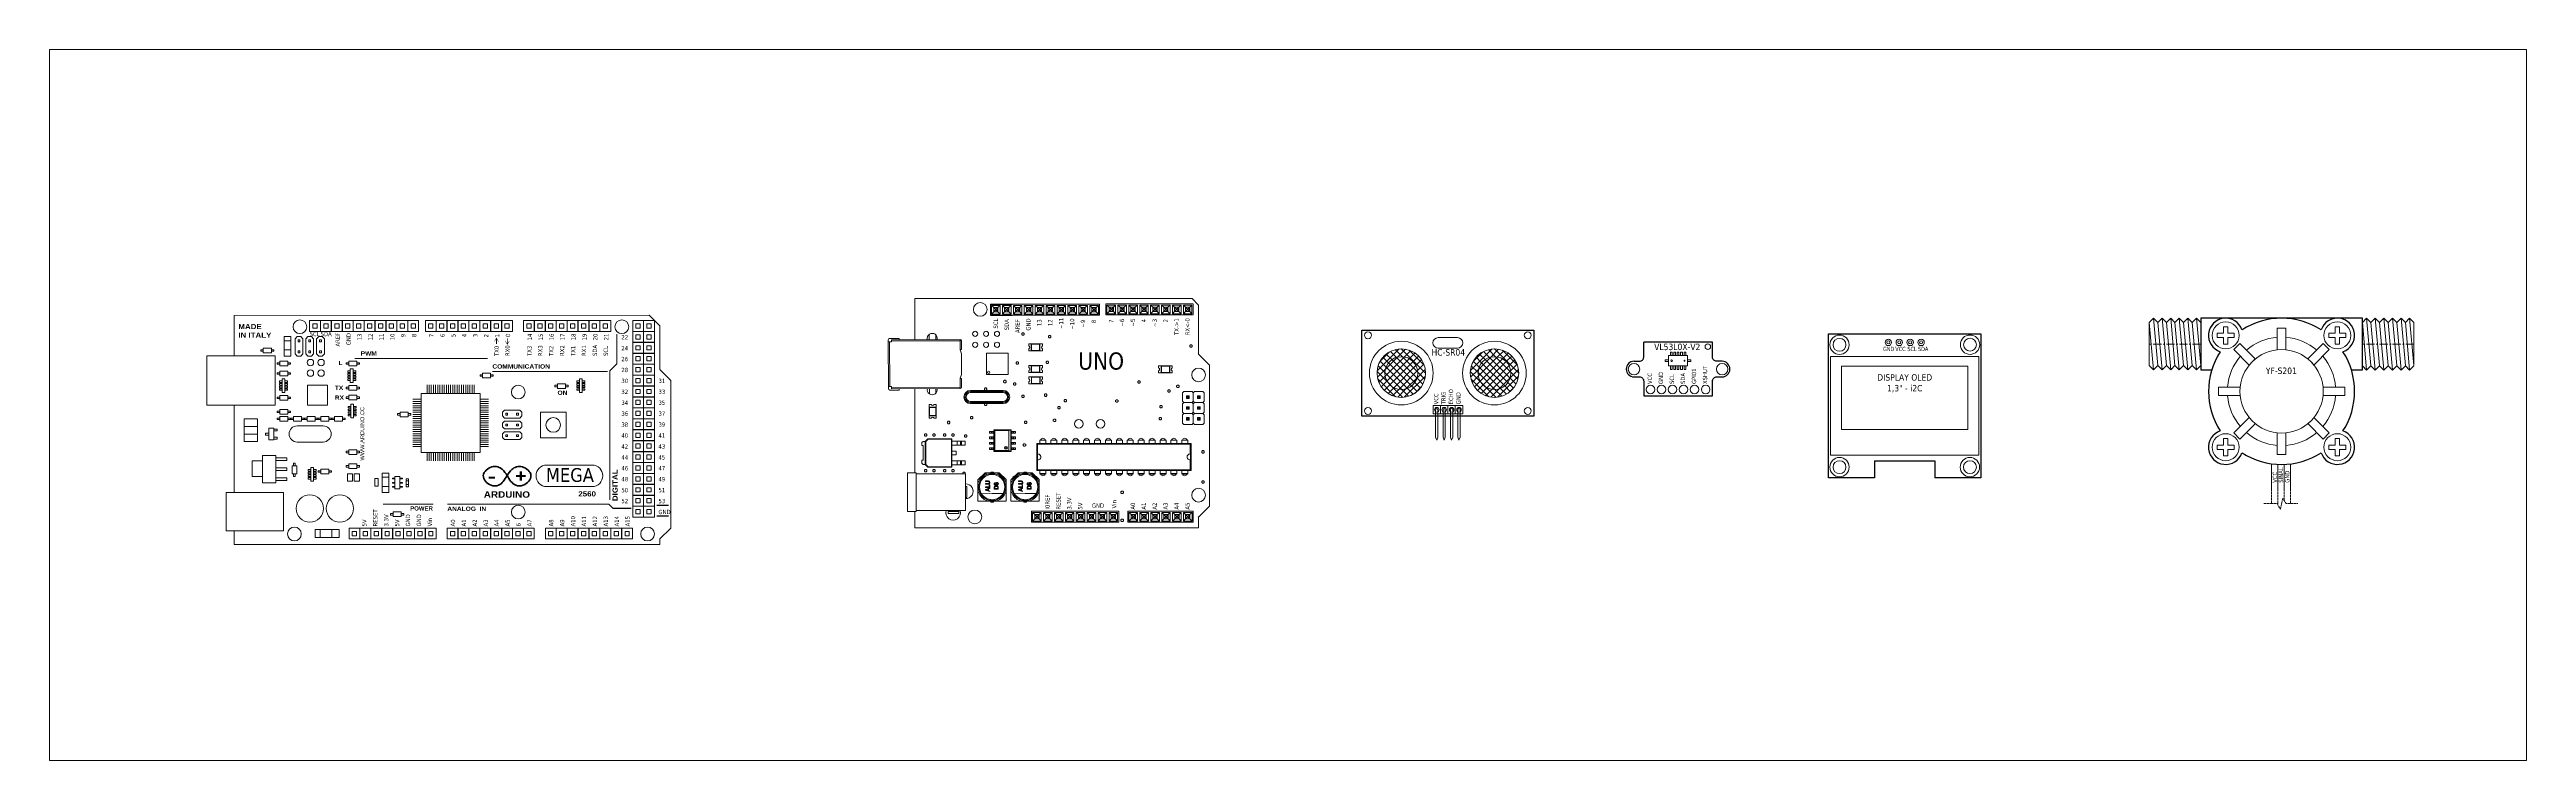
# Model space of a CAD drawing. Extents: x -201 to 3149, y -111 to 111.
# Drawn here: x -201 to 375, y -54 to 111 of the extents above; entities that cross this region are included whole.
import ezdxf

# ---------------------------------------------------------------- set-up
doc = ezdxf.new("R2010")
doc.units = 0
for name, pattern in [('ACAD_ISO02W100', [15, 12, -3]), ('CENTER', [50.8, 31.75, -6.35, 6.35, -6.35]), ('CONTINU', [0])]:
    doc.linetypes.add(name, pattern=pattern)
doc.layers.get('0').update_dxf_attribs({"lineweight": 9})
doc.layers.add('1', color=7, linetype='Continuous')
doc.layers.add('2', color=7, linetype='CONTINU')
doc.layers.add('contorno', color=7, linetype='CONTINU', lineweight=30)
doc.layers.add('hatch', color=253, linetype='Continuous', transparency=0.6)
doc.styles.add('times 2', font='tahoma.ttf')
pattern_1 = [(45, (-18.5304, -5.5817), (-0.77799, 0.77799), []), (135, (-18.5304, -5.5817), (-0.77799, -0.77799), [])]
pattern_2 = [(45, (3.1484, -5.5817), (-0.77799, 0.77799), []), (135, (3.1484, -5.5817), (-0.77799, -0.77799), [])]

# ---------------------------------------------------------------- blocks, each defined once
blk = doc.blocks.new('*U3')
blk.add_lwpolyline([(0, -2.47), (0.99, -2.53), (1, 2.53), (-1, 2.53), (-1, -2.53)])
blk = doc.blocks.new('*U4')
at = {"color": 0, "linetype": 'ByBlock', "lineweight": -2, "transparency": 16777216}
blk.add_blockref('*U3', (318.06, 43.92), dxfattribs=at)
for p, rotation in [((309.45, 40.36), 45.00000000000001), ((326.66, 40.36), 315), ((305.89, 31.75), 90), ((330.23, 31.75), 270), ((309.45, 23.15), 135), ((326.66, 23.15), 225), ((318.06, 19.58), 180)]:
    blk.add_blockref('*U3', p, dxfattribs=dict(at, rotation=rotation))

msp = doc.modelspace()

# ---------------------------------------------------------------- hatches: boundary and pattern name
at = {"layer": 'hatch'}
h = msp.add_hatch(dxfattribs=at)
h.set_pattern_fill('ANSI37', color=256, scale=0.346534)
h.set_pattern_definition(pattern_1)
h.paths.add_polyline_path([(109.39, 35.99, 1), (117.04, 35.99, 1)], flags=0)
h.paths.add_polyline_path([(107.57, 35.99, 1), (118.86, 35.99, 1)])
h.paths.add_polyline_path([(117.04, 35.99, -1), (109.39, 35.99, -1)], flags=16)
h = msp.add_hatch(dxfattribs=at)
h.set_pattern_fill('ANSI37', color=256, scale=0.346534)
h.set_pattern_definition(pattern_2)
h.paths.add_polyline_path([(131.07, 35.99, 1), (138.72, 35.99, 1)], flags=0)
h.paths.add_polyline_path([(129.25, 35.99, 1), (140.54, 35.99, 1)])
h.paths.add_polyline_path([(138.72, 35.99, -1), (131.07, 35.99, -1)], flags=16)
h = msp.add_hatch(dxfattribs=at)
h.set_pattern_fill('ANSI37', color=256, scale=0.346534)
h.set_pattern_definition(pattern_1)
h.paths.add_polyline_path([(117.04, 35.99, 1), (109.39, 35.99, 1)])
h = msp.add_hatch(dxfattribs=at)
h.set_pattern_fill('ANSI37', color=256, scale=0.346534)
h.set_pattern_definition(pattern_2)
h.paths.add_polyline_path([(138.72, 35.99, 1), (131.07, 35.99, 1)])

# ---------------------------------------------------------------- linework, layer by layer
for p, q in [((-144.21, 43.99), (-143.73, 44.47)), ((-144.21, 40.44), (-144.21, 43.99)), ((-143.73, 39.96), (-144.21, 40.44)), ((-142.89, 44.47), (-142.41, 43.99)), ((-142.41, 40.44), (-142.89, 39.96)), ((-142.41, 43.99), (-142.41, 40.44)), ((-141.7, 43.99), (-141.22, 44.47)), ((-141.7, 40.44), (-141.7, 43.99)), ((-141.22, 39.96), (-141.7, 40.44)), ((-140.39, 44.47), (-139.91, 43.99)), ((-139.91, 40.44), (-140.39, 39.96)), ((-139.91, 43.99), (-139.91, 40.44)), ((-139.19, 43.99), (-138.71, 44.47)), ((-139.19, 40.44), (-139.19, 43.99)), ((-138.71, 39.96), (-139.19, 40.44)), ((-137.88, 44.47), (-137.4, 43.99)), ((-137.4, 40.44), (-137.88, 39.96)), ((-137.4, 43.99), (-137.4, 40.44)), ((-69.34, 38.17), (-69.34, 45.07)), ((-142.89, 39.96), (-143.73, 39.96)), ((-140.39, 39.96), (-141.22, 39.96)), ((-137.88, 39.96), (-138.71, 39.96)), ((-130.3, 39.42), (-99.41, 39.42)), ((-98.28, 36.38), (-71.5, 36.38)), ((-70.99, 36.52), (-69.34, 38.17)), ((-70.99, 6.49), (-70.99, 36.52)), ((-114.84, 29.9), (-116.84, 29.9)), ((-114.84, 29.4), (-116.84, 29.4)), ((-114.84, 28.9), (-116.84, 28.9)), ((-113.51, 31.24), (-113.51, 33.24)), ((-113.01, 31.24), (-113.01, 33.24)), ((-112.51, 31.24), (-112.51, 33.24)), ((-112.01, 31.24), (-112.01, 33.24)), ((-111.51, 31.24), (-111.51, 33.24)), ((-111.01, 31.24), (-111.01, 33.24)), ((-110.51, 31.24), (-110.51, 33.24)), ((-110.01, 31.24), (-110.01, 33.24)), ((-109.51, 31.24), (-109.51, 33.24)), ((-109.01, 31.24), (-109.01, 33.24)), ((-108.51, 31.24), (-108.51, 33.24)), ((-108.01, 31.24), (-108.01, 33.24)), ((-107.51, 31.24), (-107.51, 33.24)), ((-107.01, 31.24), (-107.01, 33.24)), ((-106.51, 31.24), (-106.51, 33.24)), ((-106.01, 31.24), (-106.01, 33.24)), ((-105.51, 31.24), (-105.51, 33.24)), ((-105.01, 31.24), (-105.01, 33.24)), ((-104.51, 31.24), (-104.51, 33.24)), ((-104.01, 31.24), (-104.01, 33.24)), ((-103.51, 31.24), (-103.51, 33.24)), ((-103.01, 31.24), (-103.01, 33.24)), ((-102.51, 31.24), (-102.51, 33.24)), ((-101.17, 29.9), (-99.17, 29.9)), ((-101.17, 29.4), (-99.17, 29.4)), ((-101.17, 28.9), (-99.17, 28.9)), ((-143.73, 23.72), (-137.68, 23.72)), ((-114.84, 28.4), (-116.84, 28.4)), ((-114.84, 27.9), (-116.84, 27.9)), ((-114.84, 27.4), (-116.84, 27.4)), ((-114.84, 26.9), (-116.84, 26.9)), ((-114.84, 26.4), (-116.84, 26.4)), ((-114.84, 25.9), (-116.84, 25.9)), ((-114.84, 25.4), (-116.84, 25.4)), ((-114.84, 24.9), (-116.84, 24.9)), ((-114.84, 24.4), (-116.84, 24.4)), ((-114.84, 23.9), (-116.84, 23.9)), ((-114.84, 23.4), (-116.84, 23.4)), ((-101.17, 28.4), (-99.17, 28.4)), ((-101.17, 27.9), (-99.17, 27.9)), ((-101.17, 27.4), (-99.17, 27.4)), ((-101.17, 26.9), (-99.17, 26.9)), ((-101.17, 26.4), (-99.17, 26.4)), ((-101.17, 25.9), (-99.17, 25.9)), ((-101.17, 25.4), (-99.17, 25.4)), ((-101.17, 24.9), (-99.17, 24.9)), ((-101.17, 24.4), (-99.17, 24.4)), ((-101.17, 23.9), (-99.17, 23.9)), ((-101.17, 23.4), (-99.17, 23.4)), ((-95.96, 26.87), (-95.48, 27.35)), ((-95.48, 25.55), (-95.96, 26.03)), ((-95.96, 24.36), (-95.48, 24.84)), ((-95.48, 23.05), (-95.96, 23.53)), ((-95.48, 27.35), (-91.94, 27.35)), ((-91.94, 25.55), (-95.48, 25.55)), ((-95.48, 24.84), (-91.94, 24.84)), ((-91.94, 27.35), (-91.46, 26.87)), ((-91.46, 26.03), (-91.94, 25.55)), ((-91.94, 24.84), (-91.46, 24.36)), ((-91.46, 23.53), (-91.94, 23.05)), ((-91.46, 26.87), (-91.46, 26.03)), ((-91.46, 24.36), (-91.46, 23.53)), ((-143.73, 19.97), (-137.68, 19.97)), ((-114.84, 22.9), (-116.84, 22.9)), ((-114.84, 22.4), (-116.84, 22.4)), ((-114.84, 21.9), (-116.84, 21.9)), ((-114.84, 21.4), (-116.84, 21.4)), ((-114.84, 20.9), (-116.84, 20.9)), ((-114.84, 20.4), (-116.84, 20.4)), ((-114.84, 19.9), (-116.84, 19.9)), ((-114.84, 19.4), (-116.84, 19.4)), ((-114.84, 18.9), (-116.84, 18.9)), ((-113.51, 17.56), (-113.51, 15.56)), ((-113.01, 17.56), (-113.01, 15.56)), ((-112.51, 17.56), (-112.51, 15.56)), ((-112.01, 17.56), (-112.01, 15.56)), ((-111.51, 17.56), (-111.51, 15.56)), ((-111.01, 17.56), (-111.01, 15.56)), ((-110.51, 17.56), (-110.51, 15.56)), ((-110.01, 17.56), (-110.01, 15.56)), ((-109.51, 17.56), (-109.51, 15.56)), ((-109.01, 17.56), (-109.01, 15.56)), ((-108.51, 17.56), (-108.51, 15.56)), ((-108.01, 17.56), (-108.01, 15.56)), ((-107.51, 17.56), (-107.51, 15.56)), ((-107.01, 17.56), (-107.01, 15.56)), ((-106.51, 17.56), (-106.51, 15.56)), ((-106.01, 17.56), (-106.01, 15.56)), ((-105.51, 17.56), (-105.51, 15.56)), ((-105.01, 17.56), (-105.01, 15.56)), ((-104.51, 17.56), (-104.51, 15.56)), ((-104.01, 17.56), (-104.01, 15.56)), ((-103.51, 17.56), (-103.51, 15.56)), ((-103.01, 17.56), (-103.01, 15.56)), ((-102.51, 17.56), (-102.51, 15.56)), ((-101.17, 22.9), (-99.17, 22.9)), ((-101.17, 22.4), (-99.17, 22.4)), ((-101.17, 21.9), (-99.17, 21.9)), ((-101.17, 21.4), (-99.17, 21.4)), ((-101.17, 20.9), (-99.17, 20.9)), ((-101.17, 20.4), (-99.17, 20.4)), ((-101.17, 19.9), (-99.17, 19.9)), ((-101.17, 19.4), (-99.17, 19.4)), ((-101.17, 18.9), (-99.17, 18.9)), ((-95.96, 21.85), (-95.48, 22.33)), ((-95.48, 20.54), (-95.96, 21.02)), ((-91.94, 23.05), (-95.48, 23.05)), ((-95.48, 22.33), (-91.94, 22.33)), ((-91.94, 20.54), (-95.48, 20.54)), ((-91.94, 22.33), (-91.46, 21.85)), ((-91.46, 21.02), (-91.94, 20.54)), ((-91.46, 21.85), (-91.46, 21.02)), ((-85.63, 14.61), (-75.1, 14.61)), ((315.68, 9.19), (315.68, 14.92)), ((320.17, 14.88), (320.17, 9.19)), ((-85.63, 9.61), (-75.1, 9.61)), ((-123.7, 5.48), (-112.07, 5.48)), ((-108.73, 5.55), (-71.2, 5.55)), ((-71.2, 5.55), (-70.26, 4.6))]:
    msp.add_line(p, q)
for points in [[(-201.35, 111.22), (375.05, 111.22), (375.05, -54.07), (-201.35, -54.07)], [(305.56, 46.75), (305.06, 46.75), (304.56, 46.75), (304.56, 45.25), (303.06, 45.25), (303.06, 44.25), (304.56, 44.25), (304.56, 42.75), (305.56, 42.75), (305.56, 44.25), (307.06, 44.25), (307.06, 44.75), (307.06, 45.25), (305.56, 45.25)], [(331.55, 46.75), (331.05, 46.75), (330.55, 46.75), (330.55, 45.25), (329.05, 45.25), (329.05, 44.25), (330.55, 44.25), (330.55, 42.75), (331.55, 42.75), (331.55, 44.25), (333.05, 44.25), (333.05, 44.75), (333.05, 45.25), (331.55, 45.25)], [(-151.61, 41.43), (-152.22, 41.43), (-152.22, 41.08), (-151.61, 41.08)], [(-151.61, 41.79), (-149.73, 41.79), (-149.73, 40.71), (-151.61, 40.71)], [(-149.73, 41.43), (-149.12, 41.43), (-149.12, 41.08), (-149.73, 41.08)], [(-146.74, 39.96), (-145.22, 39.96), (-145.22, 44.47), (-146.74, 44.47)], [(-146.74, 43.5), (-145.22, 43.5), (-145.22, 41.37), (-146.74, 41.37)], [(-143.73, 44.47), (-143.73, 44.47), (-142.89, 44.47), (-142.89, 44.47)], [(-143.52, 43.69), (-143.52, 43.27), (-143.1, 43.27), (-143.1, 43.69)], [(-143.52, 40.74), (-143.52, 41.15), (-143.1, 41.15), (-143.1, 40.74)], [(-141.22, 44.47), (-141.22, 44.47), (-140.39, 44.47), (-140.39, 44.47)], [(-141.01, 43.69), (-141.01, 43.27), (-140.59, 43.27), (-140.59, 43.69)], [(-141.01, 40.74), (-141.01, 41.15), (-140.59, 41.15), (-140.59, 40.74)], [(-138.71, 44.47), (-138.71, 44.47), (-137.88, 44.47), (-137.88, 44.47)], [(-138.5, 43.69), (-138.5, 43.27), (-138.09, 43.27), (-138.09, 43.69)], [(-138.5, 40.74), (-138.5, 41.15), (-138.09, 41.15), (-138.09, 40.74)], [(-147.78, 38.41), (-148.4, 38.41), (-148.4, 38.05), (-147.78, 38.05)], [(-147.78, 36.09), (-148.4, 36.09), (-148.4, 35.74), (-147.78, 35.74)], [(-147.78, 38.76), (-145.91, 38.76), (-145.91, 37.68), (-147.78, 37.68)], [(-147.78, 36.45), (-145.91, 36.45), (-145.91, 35.37), (-147.78, 35.37)], [(-147.24, 34.67), (-146.61, 34.67), (-146.61, 31.51), (-147.24, 31.51)], [(-145.91, 38.41), (-145.3, 38.41), (-145.3, 38.05), (-145.91, 38.05)], [(-145.91, 36.09), (-145.3, 36.09), (-145.3, 35.74), (-145.91, 35.74)], [(-131.71, 38.41), (-132.33, 38.41), (-132.33, 38.06), (-131.71, 38.06)], [(-131.36, 36.5), (-131.97, 36.5), (-131.97, 36.15), (-131.36, 36.15)], [(-131.36, 35.89), (-131.97, 35.89), (-131.97, 35.53), (-131.36, 35.53)], [(-131.36, 34.92), (-131.97, 34.92), (-131.97, 35.27), (-131.36, 35.27)], [(-131.36, 34.3), (-131.97, 34.3), (-131.97, 34.66), (-131.36, 34.66)], [(-131.71, 38.77), (-129.84, 38.77), (-129.84, 37.69), (-131.71, 37.69)], [(-131.36, 36.98), (-130.73, 36.98), (-130.73, 33.82), (-131.36, 33.82)], [(-130.73, 36.5), (-130.11, 36.5), (-130.11, 36.15), (-130.73, 36.15)], [(-130.73, 35.89), (-130.11, 35.89), (-130.11, 35.53), (-130.73, 35.53)], [(-130.73, 34.92), (-130.11, 34.92), (-130.11, 35.27), (-130.73, 35.27)], [(-130.73, 34.3), (-130.11, 34.3), (-130.11, 34.66), (-130.73, 34.66)], [(-129.84, 38.41), (-129.22, 38.41), (-129.22, 38.06), (-129.84, 38.06)], [(-100.57, 35.62), (-101.18, 35.62), (-101.18, 35.27), (-100.57, 35.27)], [(-100.57, 35.98), (-98.7, 35.98), (-98.7, 34.9), (-100.57, 34.9)], [(-98.7, 35.62), (-98.08, 35.62), (-98.08, 35.27), (-98.7, 35.27)], [(-78.01, 34.67), (-77.38, 34.67), (-77.38, 31.51), (-78.01, 31.51)], [(-147.78, 30.43), (-148.4, 30.43), (-148.4, 30.07), (-147.78, 30.07)], [(-147.24, 34.19), (-147.86, 34.19), (-147.86, 33.83), (-147.24, 33.83)], [(-147.24, 33.57), (-147.86, 33.57), (-147.86, 33.22), (-147.24, 33.22)], [(-147.24, 32.6), (-147.86, 32.6), (-147.86, 32.96), (-147.24, 32.96)], [(-147.24, 31.99), (-147.86, 31.99), (-147.86, 32.34), (-147.24, 32.34)], [(-147.78, 30.78), (-145.91, 30.78), (-145.91, 29.7), (-147.78, 29.7)], [(-146.61, 34.19), (-146, 34.19), (-146, 33.83), (-146.61, 33.83)], [(-146.61, 33.57), (-146, 33.57), (-146, 33.22), (-146.61, 33.22)], [(-146.61, 32.6), (-146, 32.6), (-146, 32.96), (-146.61, 32.96)], [(-146.61, 31.99), (-146, 31.99), (-146, 32.34), (-146.61, 32.34)], [(-145.91, 30.43), (-145.3, 30.43), (-145.3, 30.07), (-145.91, 30.07)], [(-141.36, 28.51), (-136.67, 28.51), (-136.67, 33.2), (-141.36, 33.2)], [(-131.71, 32.72), (-132.33, 32.72), (-132.33, 32.37), (-131.71, 32.37)], [(-131.71, 30.48), (-132.33, 30.48), (-132.33, 30.12), (-131.71, 30.12)], [(-131.71, 33.08), (-129.84, 33.08), (-129.84, 32), (-131.71, 32)], [(-131.71, 30.84), (-129.84, 30.84), (-129.84, 29.76), (-131.71, 29.76)], [(-129.84, 32.72), (-129.22, 32.72), (-129.22, 32.37), (-129.84, 32.37)], [(-129.84, 30.48), (-129.22, 30.48), (-129.22, 30.12), (-129.84, 30.12)], [(-114.84, 17.56), (-101.17, 17.56), (-101.17, 31.24), (-114.84, 31.24)], [(-83.16, 33.16), (-83.78, 33.16), (-83.78, 32.8), (-83.16, 32.8)], [(-83.16, 33.51), (-81.29, 33.51), (-81.29, 32.43), (-83.16, 32.43)], [(-81.29, 33.16), (-80.67, 33.16), (-80.67, 32.8), (-81.29, 32.8)], [(-78.01, 34.19), (-78.63, 34.19), (-78.63, 33.84), (-78.01, 33.84)], [(-78.01, 33.58), (-78.63, 33.58), (-78.63, 33.22), (-78.01, 33.22)], [(-78.01, 32.61), (-78.63, 32.61), (-78.63, 32.96), (-78.01, 32.96)], [(-78.01, 31.99), (-78.63, 31.99), (-78.63, 32.35), (-78.01, 32.35)], [(-77.38, 34.19), (-76.77, 34.19), (-76.77, 33.84), (-77.38, 33.84)], [(-77.38, 33.58), (-76.77, 33.58), (-76.77, 33.22), (-77.38, 33.22)], [(-77.38, 32.61), (-76.77, 32.61), (-76.77, 32.96), (-77.38, 32.96)], [(-77.38, 31.99), (-76.77, 31.99), (-76.77, 32.35), (-77.38, 32.35)], [(-156.03, 25.39), (-152.95, 25.39), (-152.95, 23.61), (-156.03, 23.61)], [(-156.03, 23.61), (-152.95, 23.61), (-152.95, 21.83), (-156.03, 21.83)], [(-150.34, 20.44), (-149.13, 20.44), (-149.13, 23.16), (-150.34, 23.16)], [(-147.78, 27.17), (-148.4, 27.17), (-148.4, 26.81), (-147.78, 26.81)], [(-147.78, 25.53), (-148.4, 25.53), (-148.4, 25.18), (-147.78, 25.18)], [(-147.78, 27.53), (-145.91, 27.53), (-145.91, 26.44), (-147.78, 26.44)], [(-147.78, 25.89), (-145.91, 25.89), (-145.91, 24.81), (-147.78, 24.81)], [(-145.91, 27.17), (-145.3, 27.17), (-145.3, 26.81), (-145.91, 26.81)], [(-145.91, 25.53), (-145.3, 25.53), (-145.3, 25.18), (-145.91, 25.18)], [(-144.6, 25.53), (-145.21, 25.53), (-145.21, 25.18), (-144.6, 25.18)], [(-144.6, 25.89), (-142.72, 25.89), (-142.72, 24.81), (-144.6, 24.81)], [(-142.72, 25.53), (-142.11, 25.53), (-142.11, 25.18), (-142.72, 25.18)], [(-141.4, 25.53), (-142.01, 25.53), (-142.01, 25.18), (-141.4, 25.18)], [(-141.4, 25.89), (-139.53, 25.89), (-139.53, 24.81), (-141.4, 24.81)], [(-139.53, 25.53), (-138.91, 25.53), (-138.91, 25.18), (-139.53, 25.18)], [(-138.22, 25.53), (-138.84, 25.53), (-138.84, 25.18), (-138.22, 25.18)], [(-138.22, 25.89), (-136.35, 25.89), (-136.35, 24.81), (-138.22, 24.81)], [(-136.35, 25.53), (-135.73, 25.53), (-135.73, 25.18), (-136.35, 25.18)], [(-135.03, 25.53), (-135.64, 25.53), (-135.64, 25.18), (-135.03, 25.18)], [(-135.03, 25.89), (-133.15, 25.89), (-133.15, 24.81), (-135.03, 24.81)], [(-133.15, 25.53), (-132.54, 25.53), (-132.54, 25.18), (-133.15, 25.18)], [(-131.21, 28.24), (-131.82, 28.24), (-131.82, 27.89), (-131.21, 27.89)], [(-131.21, 27.63), (-131.82, 27.63), (-131.82, 27.27), (-131.21, 27.27)], [(-131.21, 26.66), (-131.82, 26.66), (-131.82, 27.01), (-131.21, 27.01)], [(-131.21, 26.04), (-131.82, 26.04), (-131.82, 26.4), (-131.21, 26.4)], [(-131.21, 28.73), (-130.58, 28.73), (-130.58, 25.56), (-131.21, 25.56)], [(-130.58, 28.24), (-129.96, 28.24), (-129.96, 27.89), (-130.58, 27.89)], [(-130.58, 27.63), (-129.96, 27.63), (-129.96, 27.27), (-130.58, 27.27)], [(-130.58, 26.66), (-129.96, 26.66), (-129.96, 27.01), (-130.58, 27.01)], [(-130.58, 26.04), (-129.96, 26.04), (-129.96, 26.4), (-130.58, 26.4)], [(-119.76, 26.57), (-120.38, 26.57), (-120.38, 26.21), (-119.76, 26.21)], [(-119.76, 26.92), (-117.89, 26.92), (-117.89, 25.84), (-119.76, 25.84)], [(-117.89, 26.57), (-117.28, 26.57), (-117.28, 26.21), (-117.89, 26.21)], [(-95.96, 26.03), (-95.96, 26.03), (-95.96, 26.87), (-95.96, 26.87)], [(-95.96, 23.53), (-95.96, 23.53), (-95.96, 24.36), (-95.96, 24.36)], [(-95.19, 26.24), (-94.77, 26.24), (-94.77, 26.66), (-95.19, 26.66)], [(-95.19, 23.73), (-94.77, 23.73), (-94.77, 24.15), (-95.19, 24.15)], [(-92.24, 26.24), (-92.65, 26.24), (-92.65, 26.66), (-92.24, 26.66)], [(-92.24, 23.73), (-92.65, 23.73), (-92.65, 24.15), (-92.24, 24.15)], [(-87.14, 26.94), (-81.14, 26.94), (-81.14, 20.94), (-87.14, 20.94)], [(120.6, 28.42), (122.33, 28.42), (122.33, 26.52), (120.6, 26.52)], [(122.33, 28.42), (124.05, 28.42), (124.05, 26.52), (122.33, 26.52)], [(124.05, 28.42), (125.78, 28.42), (125.78, 26.52), (124.05, 26.52)], [(125.78, 28.42), (127.5, 28.42), (127.5, 26.52), (125.78, 26.52)], [(-156.03, 21.83), (-152.95, 21.83), (-152.95, 20.05), (-156.03, 20.05)], [(-150.34, 22.02), (-151.09, 22.02), (-151.09, 21.59), (-150.34, 21.59)], [(-148.38, 22.96), (-149.13, 22.96), (-149.13, 22.53), (-148.38, 22.53)], [(-148.38, 20.64), (-149.13, 20.64), (-149.13, 21.08), (-148.38, 21.08)], [(-131.71, 17.82), (-132.33, 17.82), (-132.33, 17.46), (-131.71, 17.46)], [(-131.71, 18.18), (-129.84, 18.18), (-129.84, 17.09), (-131.71, 17.09)], [(-129.84, 17.82), (-129.22, 17.82), (-129.22, 17.46), (-129.84, 17.46)], [(-95.96, 21.02), (-95.96, 21.02), (-95.96, 21.85), (-95.96, 21.85)], [(-95.19, 21.23), (-94.77, 21.23), (-94.77, 21.64), (-95.19, 21.64)], [(-92.24, 21.23), (-92.65, 21.23), (-92.65, 21.64), (-92.24, 21.64)], [(305.56, 20.76), (305.06, 20.76), (304.56, 20.76), (304.56, 19.26), (303.06, 19.26), (303.06, 18.26), (304.56, 18.26), (304.56, 16.76), (305.56, 16.76), (305.56, 18.26), (307.06, 18.26), (307.06, 18.76), (307.06, 19.26), (305.56, 19.26)], [(331.55, 20.76), (331.05, 20.76), (330.55, 20.76), (330.55, 19.26), (329.05, 19.26), (329.05, 18.26), (330.55, 18.26), (330.55, 16.76), (331.55, 16.76), (331.55, 18.26), (333.05, 18.26), (333.05, 18.76), (333.05, 19.26), (331.55, 19.26)], [(-151.79, 15.62), (-154.23, 15.62), (-154.23, 11.96), (-151.79, 11.96)], [(-151.79, 10.47), (-148.67, 10.47), (-148.67, 16.84), (-151.79, 16.84)], [(-148.67, 15.64), (-146.17, 15.64), (-146.17, 16.31), (-148.67, 16.31)], [(-148.67, 13.99), (-146.17, 13.99), (-146.17, 13.32), (-148.67, 13.32)], [(-148.67, 11.67), (-146.17, 11.67), (-146.17, 11), (-148.67, 11)], [(-144.9, 14.41), (-144.9, 12.54), (-143.82, 12.54), (-143.82, 14.41)], [(-144.55, 14.41), (-144.55, 15.02), (-144.19, 15.02), (-144.19, 14.41)], [(-144.55, 12.54), (-144.55, 11.92), (-144.19, 11.92), (-144.19, 12.54)], [(-140.53, 13.55), (-141.15, 13.55), (-141.15, 13.19), (-140.53, 13.19)], [(-140.53, 12.93), (-141.15, 12.93), (-141.15, 12.58), (-140.53, 12.58)], [(-140.53, 11.96), (-141.15, 11.96), (-141.15, 12.32), (-140.53, 12.32)], [(-140.53, 11.35), (-141.15, 11.35), (-141.15, 11.7), (-140.53, 11.7)], [(-140.53, 14.03), (-139.9, 14.03), (-139.9, 10.86), (-140.53, 10.86)], [(-139.9, 13.55), (-139.29, 13.55), (-139.29, 13.19), (-139.9, 13.19)], [(-139.9, 12.93), (-139.29, 12.93), (-139.29, 12.58), (-139.9, 12.58)], [(-139.9, 11.96), (-139.29, 11.96), (-139.29, 12.32), (-139.9, 12.32)], [(-139.9, 11.35), (-139.29, 11.35), (-139.29, 11.7), (-139.9, 11.7)], [(-138.22, 13.28), (-138.84, 13.28), (-138.84, 12.92), (-138.22, 12.92)], [(-138.22, 13.64), (-136.35, 13.64), (-136.35, 12.56), (-138.22, 12.56)], [(-136.35, 13.28), (-135.74, 13.28), (-135.74, 12.92), (-136.35, 12.92)], [(-131.71, 14.51), (-132.33, 14.51), (-132.33, 14.15), (-131.71, 14.15)], [(-132.05, 10.88), (-130.82, 10.88), (-130.82, 12.56), (-132.05, 12.56)], [(-131.71, 14.86), (-129.84, 14.86), (-129.84, 13.78), (-131.71, 13.78)], [(-130.47, 10.88), (-129.23, 10.88), (-129.23, 12.56), (-130.47, 12.56)], [(-129.84, 14.51), (-129.22, 14.51), (-129.22, 14.15), (-129.84, 14.15)], [(-123.91, 8.26), (-122.39, 8.26), (-122.39, 12.76), (-123.91, 12.76)], [(-123.91, 11.79), (-122.39, 11.79), (-122.39, 9.66), (-123.91, 9.66)], [(-121, 11.38), (-121.57, 11.38), (-121.57, 11.54), (-121, 11.54)], [(-121, 9.09), (-119.8, 9.09), (-119.8, 11.92), (-121, 11.92)], [(-119.8, 11.38), (-119.22, 11.38), (-119.22, 11.54), (-119.8, 11.54)], [(-125.65, 11.49), (-124.89, 11.49), (-124.89, 9.71), (-125.65, 9.71)], [(-121, 10.43), (-121.57, 10.43), (-121.57, 10.58), (-121, 10.58)], [(-121, 9.47), (-121.57, 9.47), (-121.57, 9.63), (-121, 9.63)], [(-119.8, 10.43), (-119.22, 10.43), (-119.22, 10.58), (-119.8, 10.58)], [(-119.8, 9.47), (-119.22, 9.47), (-119.22, 9.63), (-119.8, 9.63)], [(-118.39, 11.43), (-117.79, 11.43), (-117.79, 9.51), (-118.39, 9.51)], [(-118.39, 10.91), (-117.79, 10.91), (-117.79, 10.06), (-118.39, 10.06)], [(-121.4, 3.34), (-122.02, 3.34), (-122.02, 2.99), (-121.4, 2.99)], [(-121.4, 3.7), (-119.53, 3.7), (-119.53, 2.62), (-121.4, 2.62)], [(-119.53, 3.34), (-118.92, 3.34), (-118.92, 2.99), (-119.53, 2.99)], [(-133.93, -2.27), (-133.93, -0.38), (-139.56, -0.38), (-139.56, -2.27)], [(-138.35, -2.27), (-138.35, -0.38), (-135.69, -0.38), (-135.69, -2.27)]]:
    msp.add_lwpolyline(points, close=True)
at = {"color": 9}
for points in [[(-140.82, 45.7), (-138.32, 45.7), (-138.32, 48.2), (-140.82, 48.2)], [(-140.07, 46.45), (-139.07, 46.45), (-139.07, 47.45), (-140.07, 47.45)], [(-138.28, 45.7), (-135.78, 45.7), (-135.78, 48.2), (-138.28, 48.2)], [(-137.53, 46.45), (-136.53, 46.45), (-136.53, 47.45), (-137.53, 47.45)], [(-135.74, 45.7), (-133.24, 45.7), (-133.24, 48.2), (-135.74, 48.2)], [(-134.99, 46.45), (-133.99, 46.45), (-133.99, 47.45), (-134.99, 47.45)], [(-133.2, 45.7), (-130.7, 45.7), (-130.7, 48.2), (-133.2, 48.2)], [(-132.45, 46.45), (-131.45, 46.45), (-131.45, 47.45), (-132.45, 47.45)], [(-130.66, 45.7), (-128.16, 45.7), (-128.16, 48.2), (-130.66, 48.2)], [(-129.91, 46.45), (-128.91, 46.45), (-128.91, 47.45), (-129.91, 47.45)], [(-128.12, 45.7), (-125.62, 45.7), (-125.62, 48.2), (-128.12, 48.2)], [(-127.37, 46.45), (-126.37, 46.45), (-126.37, 47.45), (-127.37, 47.45)], [(-125.58, 45.7), (-123.08, 45.7), (-123.08, 48.2), (-125.58, 48.2)], [(-124.83, 46.45), (-123.83, 46.45), (-123.83, 47.45), (-124.83, 47.45)], [(-123.04, 45.7), (-120.54, 45.7), (-120.54, 48.2), (-123.04, 48.2)], [(-122.29, 46.45), (-121.29, 46.45), (-121.29, 47.45), (-122.29, 47.45)], [(-120.5, 45.7), (-118, 45.7), (-118, 48.2), (-120.5, 48.2)], [(-119.75, 46.45), (-118.75, 46.45), (-118.75, 47.45), (-119.75, 47.45)], [(-117.96, 45.7), (-115.46, 45.7), (-115.46, 48.2), (-117.96, 48.2)], [(-117.21, 46.45), (-116.21, 46.45), (-116.21, 47.45), (-117.21, 47.45)], [(-113.9, 45.7), (-111.4, 45.7), (-111.4, 48.2), (-113.9, 48.2)], [(-113.15, 46.45), (-112.15, 46.45), (-112.15, 47.45), (-113.15, 47.45)], [(-111.36, 45.7), (-108.86, 45.7), (-108.86, 48.2), (-111.36, 48.2)], [(-110.61, 46.45), (-109.61, 46.45), (-109.61, 47.45), (-110.61, 47.45)], [(-108.82, 45.7), (-106.32, 45.7), (-106.32, 48.2), (-108.82, 48.2)], [(-108.07, 46.45), (-107.07, 46.45), (-107.07, 47.45), (-108.07, 47.45)], [(-106.28, 45.7), (-103.78, 45.7), (-103.78, 48.2), (-106.28, 48.2)], [(-105.53, 46.45), (-104.53, 46.45), (-104.53, 47.45), (-105.53, 47.45)], [(-103.74, 45.7), (-101.24, 45.7), (-101.24, 48.2), (-103.74, 48.2)], [(-102.99, 46.45), (-101.99, 46.45), (-101.99, 47.45), (-102.99, 47.45)], [(-101.2, 45.7), (-98.7, 45.7), (-98.7, 48.2), (-101.2, 48.2)], [(-100.45, 46.45), (-99.45, 46.45), (-99.45, 47.45), (-100.45, 47.45)], [(-98.66, 45.7), (-96.16, 45.7), (-96.16, 48.2), (-98.66, 48.2)], [(-97.91, 46.45), (-96.91, 46.45), (-96.91, 47.45), (-97.91, 47.45)], [(-96.12, 45.7), (-93.62, 45.7), (-93.62, 48.2), (-96.12, 48.2)], [(-95.37, 46.45), (-94.37, 46.45), (-94.37, 47.45), (-95.37, 47.45)], [(-91.04, 45.7), (-88.54, 45.7), (-88.54, 48.2), (-91.04, 48.2)], [(-90.29, 46.45), (-89.29, 46.45), (-89.29, 47.45), (-90.29, 47.45)], [(-88.5, 45.7), (-86, 45.7), (-86, 48.2), (-88.5, 48.2)], [(-87.75, 46.45), (-86.75, 46.45), (-86.75, 47.45), (-87.75, 47.45)], [(-85.96, 45.7), (-83.46, 45.7), (-83.46, 48.2), (-85.96, 48.2)], [(-85.21, 46.45), (-84.21, 46.45), (-84.21, 47.45), (-85.21, 47.45)], [(-83.42, 45.7), (-80.92, 45.7), (-80.92, 48.2), (-83.42, 48.2)], [(-82.67, 46.45), (-81.67, 46.45), (-81.67, 47.45), (-82.67, 47.45)], [(-80.88, 45.7), (-78.38, 45.7), (-78.38, 48.2), (-80.88, 48.2)], [(-80.13, 46.45), (-79.13, 46.45), (-79.13, 47.45), (-80.13, 47.45)], [(-78.34, 45.7), (-75.84, 45.7), (-75.84, 48.2), (-78.34, 48.2)], [(-77.59, 46.45), (-76.59, 46.45), (-76.59, 47.45), (-77.59, 47.45)], [(-75.8, 45.7), (-73.3, 45.7), (-73.3, 48.2), (-75.8, 48.2)], [(-75.05, 46.45), (-74.05, 46.45), (-74.05, 47.45), (-75.05, 47.45)], [(-73.26, 45.7), (-70.76, 45.7), (-70.76, 48.2), (-73.26, 48.2)], [(-72.51, 46.45), (-71.51, 46.45), (-71.51, 47.45), (-72.51, 47.45)], [(-65.64, 45.7), (-63.14, 45.7), (-63.14, 48.2), (-65.64, 48.2)], [(-64.89, 46.45), (-63.89, 46.45), (-63.89, 47.45), (-64.89, 47.45)], [(-63.1, 45.7), (-60.6, 45.7), (-60.6, 48.2), (-63.1, 48.2)], [(-62.35, 46.45), (-61.35, 46.45), (-61.35, 47.45), (-62.35, 47.45)], [(-65.64, 43.16), (-63.14, 43.16), (-63.14, 45.66), (-65.64, 45.66)], [(-65.64, 40.62), (-63.14, 40.62), (-63.14, 43.12), (-65.64, 43.12)], [(-65.64, 38.08), (-63.14, 38.08), (-63.14, 40.58), (-65.64, 40.58)], [(-64.89, 43.91), (-63.89, 43.91), (-63.89, 44.91), (-64.89, 44.91)], [(-64.89, 41.37), (-63.89, 41.37), (-63.89, 42.37), (-64.89, 42.37)], [(-63.1, 43.16), (-63.1, 45.66), (-60.6, 45.66), (-60.6, 43.16)], [(-63.1, 40.62), (-63.1, 43.12), (-60.6, 43.12), (-60.6, 40.62)], [(-63.1, 38.08), (-63.1, 40.58), (-60.6, 40.58), (-60.6, 38.08)], [(-62.35, 43.91), (-62.35, 44.91), (-61.35, 44.91), (-61.35, 43.91)], [(-62.35, 41.37), (-62.35, 42.37), (-61.35, 42.37), (-61.35, 41.37)], [(-65.64, 35.54), (-63.14, 35.54), (-63.14, 38.04), (-65.64, 38.04)], [(-65.64, 33), (-63.14, 33), (-63.14, 35.5), (-65.64, 35.5)], [(-64.89, 38.83), (-63.89, 38.83), (-63.89, 39.83), (-64.89, 39.83)], [(-64.89, 36.29), (-63.89, 36.29), (-63.89, 37.29), (-64.89, 37.29)], [(-64.89, 33.75), (-63.89, 33.75), (-63.89, 34.75), (-64.89, 34.75)], [(-63.1, 35.54), (-63.1, 38.04), (-60.6, 38.04), (-60.6, 35.54)], [(-63.1, 33), (-63.1, 35.5), (-60.6, 35.5), (-60.6, 33)], [(-62.35, 38.83), (-62.35, 39.83), (-61.35, 39.83), (-61.35, 38.83)], [(-62.35, 36.29), (-62.35, 37.29), (-61.35, 37.29), (-61.35, 36.29)], [(-62.35, 33.75), (-62.35, 34.75), (-61.35, 34.75), (-61.35, 33.75)], [(-65.64, 30.46), (-63.14, 30.46), (-63.14, 32.96), (-65.64, 32.96)], [(-65.64, 27.92), (-63.14, 27.92), (-63.14, 30.42), (-65.64, 30.42)], [(-64.89, 31.21), (-63.89, 31.21), (-63.89, 32.21), (-64.89, 32.21)], [(-64.89, 28.67), (-63.89, 28.67), (-63.89, 29.67), (-64.89, 29.67)], [(-63.1, 30.46), (-63.1, 32.96), (-60.6, 32.96), (-60.6, 30.46)], [(-63.1, 27.92), (-63.1, 30.42), (-60.6, 30.42), (-60.6, 27.92)], [(-62.35, 31.21), (-62.35, 32.21), (-61.35, 32.21), (-61.35, 31.21)], [(-62.35, 28.67), (-62.35, 29.67), (-61.35, 29.67), (-61.35, 28.67)], [(-65.64, 25.38), (-63.14, 25.38), (-63.14, 27.88), (-65.64, 27.88)], [(-65.64, 22.84), (-63.14, 22.84), (-63.14, 25.34), (-65.64, 25.34)], [(-64.89, 26.13), (-63.89, 26.13), (-63.89, 27.13), (-64.89, 27.13)], [(-64.89, 23.59), (-63.89, 23.59), (-63.89, 24.59), (-64.89, 24.59)], [(-63.1, 25.38), (-63.1, 27.88), (-60.6, 27.88), (-60.6, 25.38)], [(-63.1, 22.84), (-63.1, 25.34), (-60.6, 25.34), (-60.6, 22.84)], [(-62.35, 26.13), (-62.35, 27.13), (-61.35, 27.13), (-61.35, 26.13)], [(-62.35, 23.59), (-62.35, 24.59), (-61.35, 24.59), (-61.35, 23.59)], [(-65.64, 20.3), (-63.14, 20.3), (-63.14, 22.8), (-65.64, 22.8)], [(-65.64, 17.76), (-63.14, 17.76), (-63.14, 20.26), (-65.64, 20.26)], [(-65.64, 15.22), (-63.14, 15.22), (-63.14, 17.72), (-65.64, 17.72)], [(-64.89, 21.05), (-63.89, 21.05), (-63.89, 22.05), (-64.89, 22.05)], [(-64.89, 18.51), (-63.89, 18.51), (-63.89, 19.51), (-64.89, 19.51)], [(-63.1, 20.3), (-63.1, 22.8), (-60.6, 22.8), (-60.6, 20.3)], [(-63.1, 17.76), (-63.1, 20.26), (-60.6, 20.26), (-60.6, 17.76)], [(-63.1, 15.22), (-63.1, 17.72), (-60.6, 17.72), (-60.6, 15.22)], [(-62.35, 21.05), (-62.35, 22.05), (-61.35, 22.05), (-61.35, 21.05)], [(-62.35, 18.51), (-62.35, 19.51), (-61.35, 19.51), (-61.35, 18.51)], [(-65.64, 12.68), (-63.14, 12.68), (-63.14, 15.18), (-65.64, 15.18)], [(-65.64, 10.14), (-63.14, 10.14), (-63.14, 12.64), (-65.64, 12.64)], [(-64.89, 15.97), (-63.89, 15.97), (-63.89, 16.97), (-64.89, 16.97)], [(-64.89, 13.43), (-63.89, 13.43), (-63.89, 14.43), (-64.89, 14.43)], [(-64.89, 10.89), (-63.89, 10.89), (-63.89, 11.89), (-64.89, 11.89)], [(-63.1, 12.68), (-63.1, 15.18), (-60.6, 15.18), (-60.6, 12.68)], [(-63.1, 10.14), (-63.1, 12.64), (-60.6, 12.64), (-60.6, 10.14)], [(-62.35, 15.97), (-62.35, 16.97), (-61.35, 16.97), (-61.35, 15.97)], [(-62.35, 13.43), (-62.35, 14.43), (-61.35, 14.43), (-61.35, 13.43)], [(-62.35, 10.89), (-62.35, 11.89), (-61.35, 11.89), (-61.35, 10.89)], [(-65.64, 7.6), (-63.14, 7.6), (-63.14, 10.1), (-65.64, 10.1)], [(-65.64, 5.06), (-63.14, 5.06), (-63.14, 7.56), (-65.64, 7.56)], [(-64.89, 8.35), (-63.89, 8.35), (-63.89, 9.35), (-64.89, 9.35)], [(-64.89, 5.81), (-63.89, 5.81), (-63.89, 6.81), (-64.89, 6.81)], [(-63.1, 7.6), (-63.1, 10.1), (-60.6, 10.1), (-60.6, 7.6)], [(-63.1, 5.06), (-63.1, 7.56), (-60.6, 7.56), (-60.6, 5.06)], [(-62.35, 8.35), (-62.35, 9.35), (-61.35, 9.35), (-61.35, 8.35)], [(-62.35, 5.81), (-62.35, 6.81), (-61.35, 6.81), (-61.35, 5.81)], [(-65.64, 2.52), (-63.14, 2.52), (-63.14, 5.02), (-65.64, 5.02)], [(-64.89, 3.27), (-63.89, 3.27), (-63.89, 4.27), (-64.89, 4.27)], [(-63.1, 2.52), (-63.1, 5.02), (-60.6, 5.02), (-60.6, 2.52)], [(-62.35, 3.27), (-62.35, 4.27), (-61.35, 4.27), (-61.35, 3.27)], [(-131.65, -2.56), (-129.15, -2.56), (-129.15, -0.06), (-131.65, -0.06)], [(-130.9, -1.81), (-129.9, -1.81), (-129.9, -0.81), (-130.9, -0.81)], [(-129.11, -2.56), (-126.61, -2.56), (-126.61, -0.06), (-129.11, -0.06)], [(-128.36, -1.81), (-127.36, -1.81), (-127.36, -0.81), (-128.36, -0.81)], [(-126.57, -2.56), (-124.07, -2.56), (-124.07, -0.06), (-126.57, -0.06)], [(-125.82, -1.81), (-124.82, -1.81), (-124.82, -0.81), (-125.82, -0.81)], [(-124.03, -2.56), (-121.53, -2.56), (-121.53, -0.06), (-124.03, -0.06)], [(-123.28, -1.81), (-122.28, -1.81), (-122.28, -0.81), (-123.28, -0.81)], [(-121.49, -2.56), (-118.99, -2.56), (-118.99, -0.06), (-121.49, -0.06)], [(-120.74, -1.81), (-119.74, -1.81), (-119.74, -0.81), (-120.74, -0.81)], [(-118.95, -2.56), (-116.45, -2.56), (-116.45, -0.06), (-118.95, -0.06)], [(-118.2, -1.81), (-117.2, -1.81), (-117.2, -0.81), (-118.2, -0.81)], [(-116.41, -2.56), (-113.91, -2.56), (-113.91, -0.06), (-116.41, -0.06)], [(-115.66, -1.81), (-114.66, -1.81), (-114.66, -0.81), (-115.66, -0.81)], [(-113.87, -2.56), (-111.37, -2.56), (-111.37, -0.06), (-113.87, -0.06)], [(-113.12, -1.81), (-112.12, -1.81), (-112.12, -0.81), (-113.12, -0.81)], [(-108.82, -2.56), (-106.32, -2.56), (-106.32, -0.06), (-108.82, -0.06)], [(-108.07, -1.81), (-107.07, -1.81), (-107.07, -0.81), (-108.07, -0.81)], [(-106.28, -2.56), (-103.78, -2.56), (-103.78, -0.06), (-106.28, -0.06)], [(-105.53, -1.81), (-104.53, -1.81), (-104.53, -0.81), (-105.53, -0.81)], [(-103.74, -2.56), (-101.24, -2.56), (-101.24, -0.06), (-103.74, -0.06)], [(-102.99, -1.81), (-101.99, -1.81), (-101.99, -0.81), (-102.99, -0.81)], [(-101.2, -2.56), (-98.7, -2.56), (-98.7, -0.06), (-101.2, -0.06)], [(-100.45, -1.81), (-99.45, -1.81), (-99.45, -0.81), (-100.45, -0.81)], [(-98.66, -2.56), (-96.16, -2.56), (-96.16, -0.06), (-98.66, -0.06)], [(-97.91, -1.81), (-96.91, -1.81), (-96.91, -0.81), (-97.91, -0.81)], [(-96.12, -2.56), (-93.62, -2.56), (-93.62, -0.06), (-96.12, -0.06)], [(-95.37, -1.81), (-94.37, -1.81), (-94.37, -0.81), (-95.37, -0.81)], [(-93.58, -2.56), (-91.08, -2.56), (-91.08, -0.06), (-93.58, -0.06)], [(-92.83, -1.81), (-91.83, -1.81), (-91.83, -0.81), (-92.83, -0.81)], [(-91.04, -2.56), (-88.54, -2.56), (-88.54, -0.06), (-91.04, -0.06)], [(-90.29, -1.81), (-89.29, -1.81), (-89.29, -0.81), (-90.29, -0.81)], [(-85.96, -2.56), (-83.46, -2.56), (-83.46, -0.06), (-85.96, -0.06)], [(-85.21, -1.81), (-84.21, -1.81), (-84.21, -0.81), (-85.21, -0.81)], [(-83.42, -2.56), (-80.92, -2.56), (-80.92, -0.06), (-83.42, -0.06)], [(-82.67, -1.81), (-81.67, -1.81), (-81.67, -0.81), (-82.67, -0.81)], [(-80.88, -2.56), (-78.38, -2.56), (-78.38, -0.06), (-80.88, -0.06)], [(-80.13, -1.81), (-79.13, -1.81), (-79.13, -0.81), (-80.13, -0.81)], [(-78.34, -2.56), (-75.84, -2.56), (-75.84, -0.06), (-78.34, -0.06)], [(-77.59, -1.81), (-76.59, -1.81), (-76.59, -0.81), (-77.59, -0.81)], [(-75.8, -2.56), (-73.3, -2.56), (-73.3, -0.06), (-75.8, -0.06)], [(-75.05, -1.81), (-74.05, -1.81), (-74.05, -0.81), (-75.05, -0.81)], [(-73.26, -2.56), (-70.76, -2.56), (-70.76, -0.06), (-73.26, -0.06)], [(-72.51, -1.81), (-71.51, -1.81), (-71.51, -0.81), (-72.51, -0.81)], [(-70.72, -2.56), (-68.22, -2.56), (-68.22, -0.06), (-70.72, -0.06)], [(-69.97, -1.81), (-68.97, -1.81), (-68.97, -0.81), (-69.97, -0.81)], [(-68.18, -2.56), (-65.68, -2.56), (-65.68, -0.06), (-68.18, -0.06)], [(-67.43, -1.81), (-66.43, -1.81), (-66.43, -0.81), (-67.43, -0.81)]]:
    msp.add_lwpolyline(points, close=True, dxfattribs=at)
for points in [[(289.25, 47.75), (288.25, 48.75), (287.25, 47.75)], [(287.25, 47.75), (288.25, 36.75)], [(287.25, 47.75), (287.25, 37.75)], [(289.25, 37.75), (288.25, 48.75)], [(291.25, 47.75), (290.25, 48.75), (289.25, 47.75)], [(289.25, 47.75), (290.25, 36.75)], [(291.25, 37.75), (290.25, 48.75)], [(293.25, 47.75), (292.25, 48.75), (291.25, 47.75)], [(291.25, 47.75), (292.25, 36.75)], [(293.25, 37.75), (292.25, 48.75)], [(295.25, 47.75), (294.25, 48.75), (293.25, 47.75)], [(293.25, 47.75), (294.25, 36.75)], [(295.25, 37.75), (294.25, 48.75)], [(297.25, 47.75), (296.25, 48.75), (295.25, 47.75)], [(295.25, 47.75), (296.25, 36.75)], [(297.25, 37.75), (296.25, 48.75)], [(299.25, 47.75), (298.25, 48.75), (297.25, 47.75)], [(297.25, 47.75), (298.25, 36.75)], [(299.25, 37.75), (298.25, 48.75)], [(338.86, 47.75), (337.86, 48.75), (336.86, 47.75)], [(336.86, 47.75), (337.86, 36.75)], [(338.86, 37.75), (337.86, 48.75)], [(340.86, 47.75), (339.86, 48.75), (338.86, 47.75)], [(338.86, 47.75), (339.86, 36.75)], [(340.86, 37.75), (339.86, 48.75)], [(342.86, 47.75), (341.86, 48.75), (340.86, 47.75)], [(340.86, 47.75), (341.86, 36.75)], [(342.86, 37.75), (341.86, 48.75)], [(344.86, 47.75), (343.86, 48.75), (342.86, 47.75)], [(342.86, 47.75), (343.86, 36.75)], [(344.86, 37.75), (343.86, 48.75)], [(346.86, 47.75), (345.86, 48.75), (344.86, 47.75)], [(344.86, 47.75), (345.86, 36.75)], [(346.86, 37.75), (345.86, 48.75)], [(348.86, 47.75), (347.86, 48.75), (346.86, 47.75)], [(346.86, 47.75), (347.86, 36.75)], [(348.86, 37.75), (347.86, 48.75)], [(348.86, 37.75), (348.86, 47.75)], [(121.8, 44.24), (126.31, 44.24)], [(121.8, 41.77), (126.31, 41.77)], [(175.82, 40.06), (175.82, 40.86), (176.22, 40.86), (176.22, 40.06), (175.82, 40.06)], [(176.62, 40.06), (176.62, 40.86), (177.02, 40.86), (177.02, 40.06), (176.62, 40.06)], [(177.42, 40.06), (177.42, 40.86), (177.82, 40.86), (177.82, 40.06), (177.42, 40.06)], [(178.22, 40.06), (178.22, 40.86), (178.62, 40.86), (178.62, 40.06), (178.22, 40.06)], [(179.02, 40.06), (179.02, 40.86), (179.42, 40.86), (179.42, 40.06), (179.02, 40.06)], [(174.62, 39.06), (175.42, 39.06), (175.42, 38.66), (174.62, 38.66), (174.62, 39.06)], [(179.82, 37.66), (175.42, 37.66), (175.42, 40.06), (179.82, 40.06), (179.82, 37.66)], [(175.82, 40.06), (175.82, 40.06)], [(176.22, 37.66), (176.22, 36.86), (175.82, 36.86), (175.82, 37.66), (176.22, 37.66)], [(177.02, 37.66), (177.02, 36.86), (176.62, 36.86), (176.62, 37.66), (177.02, 37.66)], [(177.82, 37.66), (177.82, 36.86), (177.42, 36.86), (177.42, 37.66), (177.82, 37.66)], [(178.62, 37.66), (178.62, 36.86), (178.22, 36.86), (178.22, 37.66), (178.62, 37.66)], [(179.42, 37.66), (179.42, 36.86), (179.02, 36.86), (179.02, 37.66), (179.42, 37.66)], [(179.42, 37.66), (179.42, 37.66)], [(179.82, 39.06), (180.62, 39.06), (180.62, 38.66), (179.82, 38.66), (179.82, 39.06)], [(213.11, 39.88), (247.61, 39.88), (247.61, 16.88), (213.11, 16.88), (213.11, 39.88)], [(215.65, 37.59), (245.07, 37.59), (245.07, 22.89), (215.65, 22.89), (215.65, 37.59)], [(287.25, 37.75), (288.25, 36.75), (289.25, 37.75)], [(289.25, 37.75), (290.25, 36.75), (291.25, 37.75)], [(291.25, 37.75), (292.25, 36.75), (293.25, 37.75)], [(293.25, 37.75), (294.25, 36.75), (295.25, 37.75)], [(295.25, 37.75), (296.25, 36.75), (297.25, 37.75)], [(297.25, 37.75), (298.25, 36.75), (299.25, 37.75)], [(336.86, 37.66), (337.86, 36.66), (338.86, 37.66)], [(338.86, 37.66), (339.86, 36.66), (340.86, 37.66)], [(340.86, 37.66), (341.86, 36.66), (342.86, 37.66)], [(342.86, 37.66), (343.86, 36.66), (344.86, 37.66)], [(344.86, 37.66), (345.86, 36.66), (346.86, 37.66)], [(346.86, 37.66), (347.86, 36.66), (348.86, 37.66)], [(121.21, 27.47), (121.21, 21.11)], [(121.72, 27.47), (121.72, 21.11)], [(122.93, 27.47), (122.93, 21.11)], [(123.45, 27.47), (123.45, 21.11)], [(124.66, 27.47), (124.66, 21.11)], [(125.17, 27.47), (125.17, 21.11)], [(126.38, 27.47), (126.38, 21.11)], [(126.9, 27.47), (126.9, 21.11)], [(121.21, 21.11), (121.47, 20.38), (121.47, 20.38), (121.72, 21.11)], [(122.93, 21.11), (123.19, 20.38), (123.19, 20.38), (123.45, 21.11)], [(124.66, 21.11), (124.92, 20.38), (124.92, 20.38), (125.17, 21.11)], [(126.38, 21.11), (126.64, 20.38), (126.64, 20.38), (126.9, 21.11)], [(317.21, 14.77), (317.21, 9.19)], [(318.64, 14.76), (318.64, 9.19)]]:
    msp.add_lwpolyline(points)
at = {"const_width": 0.1}
for points in [[(-97.41, 42.74), (-97.41, 44.08), (-97.84, 43.33)], [(-97.31, 42.74), (-97.31, 44.08), (-96.87, 43.33)], [(-94.87, 44.08), (-94.87, 42.74), (-95.3, 43.49)], [(-94.77, 44.08), (-94.77, 42.74), (-94.33, 43.49)]]:
    msp.add_lwpolyline(points, dxfattribs=at)
at = {"linetype": 'CENTER', "ltscale": 0.06}
for points in [[(299.25, 42.75), (287.25, 42.75)], [(348.86, 42.75), (336.86, 42.75)]]:
    msp.add_lwpolyline(points, dxfattribs=at)
at = {"linetype": 'ACAD_ISO02W100', "ltscale": 0.05, "transparency": 33554610, "flags": 128}
for points in [[(313.93, 5.65), (317, 5.65), (317.78, 4.38), (318.34, 6.92), (319.12, 5.65), (321.81, 5.65)], [(315.68, 9.19), (315.68, 5.65)], [(317.21, 9.19), (317.21, 5.31)], [(318.64, 9.19), (318.64, 6.43)], [(320.17, 9.19), (320.17, 5.65)]]:
    msp.add_lwpolyline(points, dxfattribs=at)
at = {"transparency": 33554610}
for centre in [(305.06, 44.75), (331.05, 44.75), (305.06, 18.76), (331.05, 18.76)]:
    msp.add_circle(centre, 3.14, dxfattribs=at)
for centre, radius in [((105.46, 44.78), 0.807), ((113.21, 35.99), 7.41), ((134.89, 35.99), 7.41), ((142.65, 44.78), 0.807), ((184.54, 42.13), 0.642), ((215.19, 42.57), 2.25), ((215.19, 42.57), 1.5), ((226.55, 43.13), 0.75), ((226.55, 43.13), 0.355), ((229.09, 43.13), 0.75), ((229.09, 43.13), 0.355), ((231.63, 43.13), 0.75), ((231.63, 43.13), 0.355), ((234.17, 43.13), 0.75), ((234.17, 43.13), 0.355), ((245.56, 42.6), 2.25), ((245.56, 42.6), 1.5), ((318.06, 31.75), 9.7), ((-140.63, 38.45), 0.737), ((-140.63, 35.98), 0.737), ((-138.15, 38.45), 0.737), ((-138.15, 35.98), 0.737), ((167.37, 36.92), 1.34), ((176.12, 38.86), 0.2), ((179.12, 38.86), 0.1), ((187.87, 36.92), 1.34), ((171.19, 32.15), 1), ((173.76, 32.15), 1), ((176.33, 32.15), 1), ((178.9, 32.15), 1), ((181.47, 32.15), 1), ((184.04, 32.15), 1), ((-84.14, 23.94), 1.71), ((105.46, 27.19), 0.807), ((121.47, 27.47), 0.528), ((123.19, 27.47), 0.528), ((124.92, 27.47), 0.528), ((126.64, 27.47), 0.528), ((142.65, 27.19), 0.807), ((215.19, 14.13), 2.25), ((215.19, 14.13), 1.5), ((245.53, 14.13), 2.25), ((245.53, 14.13), 1.5), ((-140.78, 4.52), 3.17), ((-133.78, 4.52), 3.17)]:
    msp.add_circle(centre, radius)
at = {"color": 8}
for centre, radius in [((113.21, 35.99), 5.64), ((134.89, 35.99), 5.64), ((113.21, 35.99), 3.82), ((134.89, 35.99), 3.82)]:
    msp.add_circle(centre, radius, dxfattribs=at)
for centre, radius, start, end in [((121.8, 43.01), 1.23, 90, 270), ((126.31, 43.01), 1.23, 270, 90), ((-143.73, 21.84), 1.87, 90, 270), ((-137.68, 21.84), 1.87, 270, 90), ((121.47, 27.47), 0.258, 0, 180), ((123.19, 27.47), 0.258, 0, 180), ((124.92, 27.47), 0.258, 0, 180), ((126.64, 27.47), 0.258, 0, 180), ((-85.63, 12.11), 2.5, 90, 270), ((-75.1, 12.11), 2.5, 270, 90)]:
    msp.add_arc(centre, radius, start, end)
at = {"transparency": 33554495}
for start, end in [(94.54681, 130.4631), (49.54681, 85.4631), (139.54681, 175.4631), (4.54681, 40.4631), (184.54681, 220.4631), (319.54681, 355.4631), (229.54681, 265.4631), (274.54681, 310.4631)]:
    msp.add_arc((318.06, 31.75), 12.61, start, end, dxfattribs=at)
at = {"lineweight": 106}
for points in [[(-94.87, 12.16), (-95.97, 13.56), (-97.03, 14.18), (-98.44, 14.18), (-100.42, 12.2), (-98.61, 9.91), (-96.9, 9.91), (-94.87, 12.16)], [(-94.87, 12.16), (-93.77, 13.56), (-92.71, 14.18), (-91.3, 14.18), (-89.32, 12.2), (-91.13, 9.91), (-92.84, 9.91), (-94.87, 12.16)]]:
    msp.add_spline(points, degree=3, dxfattribs=at)
at = {"layer": '1', "linetype": 'Continuous', "lineweight": 15}
for p, q in [((17.59, 52), (17.59, 49.46)), ((42.99, 52), (22.67, 52)), ((42.99, 49.46), (42.99, 52)), ((44.45, 52.08), (44.45, 49.54)), ((64.77, 52.08), (44.45, 52.08)), ((64.77, 49.54), (64.77, 52.08)), ((17.86, 51.73), (19.86, 51.73)), ((17.86, 49.73), (17.86, 51.73)), ((18.36, 51.23), (17.86, 51.73)), ((18.36, 50.23), (17.86, 49.73)), ((19.86, 49.73), (17.86, 49.73)), ((19.86, 51.73), (19.36, 51.23)), ((19.36, 50.23), (19.36, 51.23)), ((19.86, 49.73), (19.36, 50.23)), ((19.86, 51.73), (19.86, 49.73)), ((20.9, 51.23), (20.4, 51.73)), ((20.4, 51.73), (22.4, 51.73)), ((20.4, 49.73), (20.4, 51.73)), ((20.9, 50.23), (20.4, 49.73)), ((22.4, 49.73), (20.4, 49.73)), ((22.4, 51.73), (21.9, 51.23)), ((21.9, 50.23), (21.9, 51.23)), ((22.4, 49.73), (21.9, 50.23)), ((22.4, 51.73), (22.4, 49.73)), ((22.67, 49.46), (42.99, 49.46)), ((22.94, 51.73), (24.94, 51.73)), ((22.94, 49.73), (22.94, 51.73)), ((23.44, 51.23), (22.94, 51.73)), ((23.44, 50.23), (22.94, 49.73)), ((24.94, 49.73), (22.94, 49.73)), ((24.94, 51.73), (24.44, 51.23)), ((24.44, 50.23), (24.44, 51.23)), ((24.94, 49.73), (24.44, 50.23)), ((24.94, 51.73), (24.94, 49.73)), ((25.98, 51.23), (25.48, 51.73)), ((25.48, 51.73), (27.48, 51.73)), ((25.48, 49.73), (25.48, 51.73)), ((25.98, 50.23), (25.48, 49.73)), ((27.48, 49.73), (25.48, 49.73)), ((27.48, 51.73), (26.98, 51.23)), ((26.98, 50.23), (26.98, 51.23)), ((27.48, 49.73), (26.98, 50.23)), ((27.48, 51.73), (27.48, 49.73)), ((28.52, 51.23), (28.02, 51.73)), ((28.02, 51.73), (30.02, 51.73)), ((28.02, 49.73), (28.02, 51.73)), ((28.52, 50.23), (28.02, 49.73)), ((30.02, 49.73), (28.02, 49.73)), ((30.02, 51.73), (29.52, 51.23)), ((29.52, 50.23), (29.52, 51.23)), ((30.02, 49.73), (29.52, 50.23)), ((30.02, 51.73), (30.02, 49.73)), ((31.06, 51.23), (30.56, 51.73)), ((30.56, 51.73), (32.56, 51.73)), ((30.56, 49.73), (30.56, 51.73)), ((31.06, 50.23), (30.56, 49.73)), ((32.56, 49.73), (30.56, 49.73)), ((32.56, 51.73), (32.06, 51.23)), ((32.06, 50.23), (32.06, 51.23)), ((32.56, 49.73), (32.06, 50.23)), ((32.56, 51.73), (32.56, 49.73)), ((33.6, 51.23), (33.1, 51.73)), ((33.1, 51.73), (35.1, 51.73)), ((33.1, 49.73), (33.1, 51.73)), ((33.6, 50.23), (33.1, 49.73)), ((35.1, 49.73), (33.1, 49.73)), ((35.1, 51.73), (34.6, 51.23)), ((34.6, 50.23), (34.6, 51.23)), ((35.1, 49.73), (34.6, 50.23)), ((35.1, 51.73), (35.1, 49.73)), ((35.64, 49.73), (35.64, 51.73)), ((36.14, 51.23), (35.64, 51.73)), ((35.64, 51.73), (37.64, 51.73)), ((36.14, 50.23), (35.64, 49.73)), ((37.64, 49.73), (35.64, 49.73)), ((37.64, 51.73), (37.14, 51.23)), ((37.14, 50.23), (37.14, 51.23)), ((37.64, 49.73), (37.14, 50.23)), ((37.64, 51.73), (37.64, 49.73)), ((38.68, 51.23), (38.18, 51.73)), ((38.18, 51.73), (40.18, 51.73)), ((38.18, 49.73), (38.18, 51.73)), ((38.68, 50.23), (38.18, 49.73)), ((40.18, 49.73), (38.18, 49.73)), ((40.18, 51.73), (39.68, 51.23)), ((39.68, 50.23), (39.68, 51.23)), ((40.18, 49.73), (39.68, 50.23)), ((40.18, 51.73), (40.18, 49.73)), ((40.72, 51.73), (42.72, 51.73)), ((40.72, 49.73), (40.72, 51.73)), ((41.22, 51.23), (40.72, 51.73)), ((41.22, 50.23), (40.72, 49.73)), ((42.72, 49.73), (40.72, 49.73)), ((42.72, 51.73), (42.22, 51.23)), ((42.22, 50.23), (42.22, 51.23)), ((42.72, 49.73), (42.22, 50.23)), ((42.72, 51.73), (42.72, 49.73)), ((44.45, 49.54), (64.77, 49.54)), ((44.72, 49.81), (44.72, 51.81)), ((45.22, 51.31), (44.72, 51.81)), ((44.72, 51.81), (46.72, 51.81)), ((45.22, 50.31), (44.72, 49.81)), ((46.72, 49.81), (44.72, 49.81)), ((46.72, 51.81), (46.22, 51.31)), ((46.22, 50.31), (46.22, 51.31)), ((46.72, 49.81), (46.22, 50.31)), ((46.72, 51.81), (46.72, 49.81)), ((47.26, 49.81), (47.26, 51.81)), ((47.76, 51.31), (47.26, 51.81)), ((47.26, 51.81), (49.26, 51.81)), ((47.76, 50.31), (47.26, 49.81)), ((49.26, 49.81), (47.26, 49.81)), ((49.26, 51.81), (48.76, 51.31)), ((48.76, 50.31), (48.76, 51.31)), ((49.26, 49.81), (48.76, 50.31)), ((49.26, 51.81), (49.26, 49.81)), ((50.3, 51.31), (49.8, 51.81)), ((49.8, 51.81), (51.8, 51.81)), ((49.8, 49.81), (49.8, 51.81)), ((50.3, 50.31), (49.8, 49.81)), ((51.8, 49.81), (49.8, 49.81)), ((51.8, 51.81), (51.3, 51.31)), ((51.3, 50.31), (51.3, 51.31)), ((51.8, 49.81), (51.3, 50.31)), ((51.8, 51.81), (51.8, 49.81)), ((52.34, 49.81), (52.34, 51.81)), ((52.84, 51.31), (52.34, 51.81)), ((52.34, 51.81), (54.34, 51.81)), ((52.84, 50.31), (52.34, 49.81)), ((54.34, 49.81), (52.34, 49.81)), ((54.34, 51.81), (53.84, 51.31)), ((53.84, 50.31), (53.84, 51.31)), ((54.34, 49.81), (53.84, 50.31)), ((54.34, 51.81), (54.34, 49.81)), ((54.88, 49.81), (54.88, 51.81)), ((55.38, 51.31), (54.88, 51.81)), ((54.88, 51.81), (56.88, 51.81)), ((55.38, 50.31), (54.88, 49.81)), ((56.88, 49.81), (54.88, 49.81)), ((56.88, 51.81), (56.38, 51.31)), ((56.38, 50.31), (56.38, 51.31)), ((56.88, 49.81), (56.38, 50.31)), ((56.88, 51.81), (56.88, 49.81)), ((57.42, 49.81), (57.42, 51.81)), ((57.92, 51.31), (57.42, 51.81)), ((57.42, 51.81), (59.42, 51.81)), ((57.92, 50.31), (57.42, 49.81)), ((59.42, 49.81), (57.42, 49.81)), ((59.42, 51.81), (58.92, 51.31)), ((58.92, 50.31), (58.92, 51.31)), ((59.42, 49.81), (58.92, 50.31)), ((59.42, 51.81), (59.42, 49.81)), ((59.96, 49.81), (59.96, 51.81)), ((60.46, 51.31), (59.96, 51.81)), ((59.96, 51.81), (61.96, 51.81)), ((60.46, 50.31), (59.96, 49.81)), ((61.96, 49.81), (59.96, 49.81)), ((61.96, 51.81), (61.46, 51.31)), ((61.46, 50.31), (61.46, 51.31)), ((61.96, 49.81), (61.46, 50.31)), ((61.96, 51.81), (61.96, 49.81)), ((62.5, 51.81), (64.5, 51.81)), ((62.5, 49.81), (62.5, 51.81)), ((63, 51.31), (62.5, 51.81)), ((63, 50.31), (62.5, 49.81)), ((64.5, 49.81), (62.5, 49.81)), ((64.5, 51.81), (64, 51.31)), ((64, 50.31), (64, 51.31)), ((64.5, 49.81), (64, 50.31)), ((64.5, 51.81), (64.5, 49.81)), ((-6.14, 32.35), (-6.17, 43.75)), ((-5.42, 43.26), (-6.17, 43.25)), ((-5.87, 44.06), (-3.67, 44.06)), ((-5.87, 43.26), (-5.84, 32.86)), ((10.53, 43.79), (-5.42, 43.76)), ((-5.42, 43.76), (-5.42, 43.26)), ((-5.42, 43.46), (10.53, 43.49)), ((-3.67, 43.76), (-3.67, 44.06)), ((10.54, 41.39), (10.53, 43.79)), ((10.84, 41.49), (10.54, 41.49)), ((10.84, 40.49), (10.54, 41.39)), ((10.83, 43.5), (10.84, 41.49)), ((10.85, 35.7), (10.84, 40.49)), ((16.71, 35.66), (16.71, 40.66)), ((16.71, 40.66), (21.71, 40.66)), ((21.71, 40.66), (21.71, 35.66)), ((24.87, 45.2), (25.03, 45.36)), ((24.87, 44.97), (24.87, 45.2)), ((25.03, 44.81), (24.87, 44.97)), ((25.03, 45.36), (25.26, 45.36)), ((25.26, 44.81), (25.03, 44.81)), ((25.26, 45.36), (25.43, 45.2)), ((25.43, 44.97), (25.26, 44.81)), ((25.43, 45.2), (25.43, 44.97)), ((26.51, 42.79), (29.71, 42.79)), ((26.51, 42.79), (26.51, 42.33)), ((26.51, 41.66), (26.51, 41.19)), ((26.51, 41.19), (29.71, 41.19)), ((27.16, 42.74), (27.11, 42.79)), ((27.11, 42.79), (27.11, 41.19)), ((27.16, 41.25), (27.11, 41.19)), ((27.16, 42.74), (27.16, 41.25)), ((29.05, 42.74), (27.16, 42.74)), ((27.16, 41.25), (29.05, 41.25)), ((29.05, 42.74), (29.11, 42.79)), ((29.05, 41.25), (29.05, 42.74)), ((29.05, 41.25), (29.11, 41.19)), ((29.11, 41.19), (29.11, 42.79)), ((29.71, 42.79), (29.71, 42.33)), ((29.71, 41.66), (29.71, 41.19)), ((31.09, 44.57), (31.25, 44.73)), ((31.09, 44.33), (31.09, 44.57)), ((31.25, 44.17), (31.09, 44.33)), ((31.25, 44.73), (31.48, 44.73)), ((31.48, 44.17), (31.25, 44.17)), ((31.48, 44.73), (31.65, 44.57)), ((31.65, 44.33), (31.48, 44.17)), ((31.65, 44.57), (31.65, 44.33)), ((64.01, 42.43), (64.17, 42.6)), ((64.01, 42.2), (64.01, 42.43)), ((64.17, 42.04), (64.01, 42.2)), ((64.17, 42.6), (64.4, 42.6)), ((64.4, 42.04), (64.17, 42.04)), ((64.4, 42.6), (64.57, 42.43)), ((64.57, 42.2), (64.4, 42.04)), ((64.57, 42.43), (64.57, 42.2)), ((10.85, 35.7), (10.55, 34.8)), ((10.55, 34.8), (10.56, 32.39)), ((10.85, 34.7), (10.55, 34.7)), ((10.86, 32.7), (10.85, 34.7)), ((21.71, 35.66), (16.71, 35.66)), ((23.6, 38.47), (23.76, 38.63)), ((23.6, 38.24), (23.6, 38.47)), ((23.76, 38.07), (23.6, 38.24)), ((23.76, 38.63), (23.99, 38.63)), ((23.99, 38.07), (23.76, 38.07)), ((23.99, 38.63), (24.16, 38.47)), ((24.16, 38.24), (23.99, 38.07)), ((24.16, 38.47), (24.16, 38.24)), ((26.51, 37.72), (29.71, 37.72)), ((26.51, 37.72), (26.51, 37.26)), ((26.51, 36.59), (26.51, 36.12)), ((26.51, 36.12), (29.71, 36.12)), ((26.54, 35.09), (29.74, 35.09)), ((26.54, 35.09), (26.54, 34.62)), ((27.16, 37.67), (27.11, 37.72)), ((27.11, 37.72), (27.11, 36.12)), ((27.16, 36.18), (27.11, 36.12)), ((27.19, 35.03), (27.14, 35.09)), ((27.14, 35.09), (27.14, 33.49)), ((27.16, 37.67), (27.16, 36.18)), ((29.05, 37.67), (27.16, 37.67)), ((27.16, 36.18), (29.05, 36.18)), ((27.19, 35.03), (27.19, 33.54)), ((29.09, 35.03), (27.19, 35.03)), ((29.05, 37.67), (29.11, 37.72)), ((29.05, 36.18), (29.05, 37.67)), ((29.05, 36.18), (29.11, 36.12)), ((29.09, 35.03), (29.14, 35.09)), ((29.09, 33.54), (29.09, 35.03)), ((29.11, 36.12), (29.11, 37.72)), ((29.14, 33.49), (29.14, 35.09)), ((29.71, 37.72), (29.71, 37.26)), ((29.71, 36.59), (29.71, 36.12)), ((29.74, 35.09), (29.74, 34.62)), ((30.58, 38.6), (30.75, 38.76)), ((30.58, 38.37), (30.58, 38.6)), ((30.75, 38.2), (30.58, 38.37)), ((30.75, 38.76), (30.98, 38.76)), ((30.98, 38.2), (30.75, 38.2)), ((30.98, 38.76), (31.14, 38.6)), ((31.14, 38.37), (30.98, 38.2)), ((31.14, 38.6), (31.14, 38.37)), ((56.73, 37.68), (59.93, 37.68)), ((56.73, 37.68), (56.73, 37.22)), ((56.73, 36.55), (56.73, 36.08)), ((56.73, 36.08), (59.93, 36.08)), ((57.39, 37.63), (57.33, 37.68)), ((57.33, 37.68), (57.33, 36.08)), ((57.39, 36.13), (57.33, 36.08)), ((57.39, 37.63), (57.39, 36.13)), ((59.28, 37.63), (57.39, 37.63)), ((57.39, 36.13), (59.28, 36.13)), ((59.28, 37.63), (59.33, 37.68)), ((59.28, 36.13), (59.28, 37.63)), ((59.28, 36.13), (59.33, 36.08)), ((59.33, 36.08), (59.33, 37.68)), ((59.93, 37.68), (59.93, 37.22)), ((59.93, 36.55), (59.93, 36.08)), ((-5.39, 32.86), (-6.14, 32.85)), ((-5.84, 32.06), (-3.64, 32.06)), ((-5.39, 32.36), (-5.39, 32.86)), ((-5.39, 32.66), (10.56, 32.69)), ((10.56, 32.39), (-5.39, 32.36)), ((-3.64, 32.36), (-3.64, 32.06)), ((11.68, 30.43), (11.94, 30.43)), ((12.95, 31.96), (20.57, 31.96)), ((12.95, 31.7), (12.95, 31.45)), ((12.95, 31.7), (20.57, 31.7)), ((20.57, 31.45), (12.95, 31.45)), ((12.95, 29.42), (20.57, 29.42)), ((12.95, 29.16), (12.95, 29.42)), ((20.57, 29.16), (12.95, 29.16)), ((20.57, 28.91), (12.95, 28.91)), ((16.23, 32.37), (16.39, 32.54)), ((16.23, 32.14), (16.23, 32.37)), ((16.39, 31.98), (16.23, 32.14)), ((16.23, 28.82), (16.32, 28.91)), ((16.39, 32.54), (16.63, 32.54)), ((16.63, 31.98), (16.39, 31.98)), ((16.63, 32.54), (16.79, 32.37)), ((16.79, 32.14), (16.63, 31.98)), ((16.7, 28.91), (16.79, 28.82)), ((16.79, 32.37), (16.79, 32.14)), ((20.57, 31.45), (20.57, 31.7)), ((20.57, 29.42), (20.57, 29.16)), ((20.68, 34.15), (20.84, 34.32)), ((20.68, 33.92), (20.68, 34.15)), ((20.84, 33.76), (20.68, 33.92)), ((20.84, 34.32), (21.07, 34.32)), ((21.07, 33.76), (20.84, 33.76)), ((21.07, 34.32), (21.23, 34.15)), ((21.23, 33.92), (21.07, 33.76)), ((21.23, 34.15), (21.23, 33.92)), ((21.59, 30.43), (21.84, 30.43)), ((22.99, 33.54), (23.15, 33.71)), ((22.99, 33.31), (22.99, 33.54)), ((23.15, 33.15), (22.99, 33.31)), ((23.15, 33.71), (23.38, 33.71)), ((23.38, 33.15), (23.15, 33.15)), ((23.38, 33.71), (23.55, 33.54)), ((23.55, 33.31), (23.38, 33.15)), ((23.55, 33.54), (23.55, 33.31)), ((24.87, 30.72), (25.03, 30.89)), ((24.87, 30.49), (24.87, 30.72)), ((25.03, 30.33), (24.87, 30.49)), ((25.03, 30.89), (25.26, 30.89)), ((25.26, 30.33), (25.03, 30.33)), ((25.26, 30.89), (25.43, 30.72)), ((25.43, 30.49), (25.26, 30.33)), ((25.43, 30.72), (25.43, 30.49)), ((26.54, 33.95), (26.54, 33.49)), ((26.54, 33.49), (29.74, 33.49)), ((27.19, 33.54), (27.14, 33.49)), ((27.19, 33.54), (29.09, 33.54)), ((29.09, 33.54), (29.14, 33.49)), ((29.74, 33.95), (29.74, 33.49)), ((30.2, 30.98), (30.36, 31.14)), ((30.2, 30.75), (30.2, 30.98)), ((30.36, 30.58), (30.2, 30.75)), ((30.36, 31.14), (30.6, 31.14)), ((30.6, 30.58), (30.36, 30.58)), ((30.6, 31.14), (30.76, 30.98)), ((30.76, 30.75), (30.6, 30.58)), ((30.76, 30.98), (30.76, 30.75)), ((34.77, 29.71), (34.94, 29.87)), ((34.77, 29.48), (34.77, 29.71)), ((34.94, 29.31), (34.77, 29.48)), ((34.94, 29.87), (35.17, 29.87)), ((35.17, 29.31), (34.94, 29.31)), ((35.17, 29.87), (35.33, 29.71)), ((35.33, 29.48), (35.17, 29.31)), ((35.33, 29.71), (35.33, 29.48)), ((46.74, 29.61), (46.9, 29.77)), ((46.74, 29.37), (46.74, 29.61)), ((46.9, 29.21), (46.74, 29.37)), ((46.9, 29.77), (47.13, 29.77)), ((47.13, 29.21), (46.9, 29.21)), ((47.13, 29.77), (47.29, 29.61)), ((47.29, 29.37), (47.13, 29.21)), ((47.29, 29.61), (47.29, 29.37)), ((51.92, 34.02), (52.08, 34.19)), ((51.92, 33.79), (51.92, 34.02)), ((52.08, 33.63), (51.92, 33.79)), ((52.08, 34.19), (52.31, 34.19)), ((52.31, 33.63), (52.08, 33.63)), ((52.31, 34.19), (52.48, 34.02)), ((52.48, 33.79), (52.31, 33.63)), ((52.48, 34.02), (52.48, 33.79)), ((58.85, 31.94), (59.02, 32.11)), ((58.85, 31.71), (58.85, 31.94)), ((59.02, 31.55), (58.85, 31.71)), ((59.02, 32.11), (59.25, 32.11)), ((59.25, 31.55), (59.02, 31.55)), ((59.25, 32.11), (59.41, 31.94)), ((59.41, 31.71), (59.25, 31.55)), ((59.41, 31.94), (59.41, 31.71)), ((60.93, 33.01), (61.1, 33.17)), ((60.93, 32.78), (60.93, 33.01)), ((61.1, 32.61), (60.93, 32.78)), ((61.1, 33.17), (61.33, 33.17)), ((61.33, 32.61), (61.1, 32.61)), ((61.33, 33.17), (61.49, 33.01)), ((61.49, 32.78), (61.33, 32.61)), ((61.49, 33.01), (61.49, 32.78)), ((62.57, 31.68), (62.27, 31.38)), ((62.27, 31.38), (62.27, 29.44)), ((62.27, 29.44), (62.57, 29.14)), ((62.57, 29.14), (62.27, 28.84)), ((62.27, 28.84), (62.27, 26.9)), ((64.51, 31.68), (62.57, 31.68)), ((64.51, 29.14), (62.57, 29.14)), ((63.25, 30.11), (63.25, 30.71)), ((63.25, 30.71), (63.4, 30.56)), ((63.25, 30.71), (63.83, 30.71)), ((63.25, 30.11), (63.4, 30.26)), ((63.83, 30.11), (63.25, 30.11)), ((63.68, 30.56), (63.83, 30.71)), ((63.68, 30.26), (63.83, 30.11)), ((63.83, 30.71), (63.83, 30.11)), ((64.81, 31.38), (64.51, 31.68)), ((64.51, 29.14), (64.81, 29.44)), ((64.81, 28.84), (64.51, 29.14)), ((65.11, 31.68), (64.81, 31.38)), ((64.81, 31.38), (64.81, 29.44)), ((64.81, 29.44), (65.11, 29.14)), ((65.11, 29.14), (64.81, 28.84)), ((64.81, 28.84), (64.81, 26.9)), ((67.05, 31.68), (65.11, 31.68)), ((67.05, 29.14), (65.11, 29.14)), ((65.79, 30.11), (65.79, 30.71)), ((65.79, 30.71), (65.94, 30.56)), ((65.79, 30.71), (66.37, 30.71)), ((65.79, 30.11), (65.94, 30.26)), ((66.37, 30.11), (65.79, 30.11)), ((66.22, 30.56), (66.37, 30.71)), ((66.22, 30.26), (66.37, 30.11)), ((66.37, 30.71), (66.37, 30.11)), ((67.35, 31.38), (67.05, 31.68)), ((67.05, 29.14), (67.35, 29.44)), ((67.35, 28.84), (67.05, 29.14)), ((67.35, 29.44), (67.35, 31.38)), ((67.35, 26.9), (67.35, 28.84)), ((3.35, 25.48), (3.35, 28.68)), ((3.35, 28.68), (3.82, 28.68)), ((3.4, 28.03), (3.35, 28.08)), ((4.95, 28.08), (3.35, 28.08)), ((3.4, 26.13), (3.35, 26.08)), ((3.35, 26.08), (4.95, 26.08)), ((3.35, 25.48), (3.82, 25.48)), ((4.9, 28.03), (3.4, 28.03)), ((3.4, 28.03), (3.4, 26.13)), ((3.4, 26.13), (4.9, 26.13)), ((4.49, 28.68), (4.95, 28.68)), ((4.49, 25.48), (4.95, 25.48)), ((4.9, 28.03), (4.95, 28.08)), ((4.9, 26.13), (4.9, 28.03)), ((4.9, 26.13), (4.95, 26.08)), ((4.95, 25.48), (4.95, 28.68)), ((7.59, 24.63), (7.76, 24.79)), ((7.59, 24.4), (7.59, 24.63)), ((7.76, 24.23), (7.59, 24.4)), ((7.76, 24.79), (7.99, 24.79)), ((7.99, 24.23), (7.76, 24.23)), ((7.99, 24.79), (8.15, 24.63)), ((8.15, 24.4), (7.99, 24.23)), ((8.15, 24.63), (8.15, 24.4)), ((12.93, 25.77), (13.09, 25.93)), ((12.93, 25.54), (12.93, 25.77)), ((13.09, 25.37), (12.93, 25.54)), ((13.09, 25.93), (13.32, 25.93)), ((13.32, 25.37), (13.09, 25.37)), ((13.32, 25.93), (13.49, 25.77)), ((13.49, 25.54), (13.32, 25.37)), ((13.49, 25.77), (13.49, 25.54)), ((16.23, 28.59), (16.23, 28.82)), ((16.39, 28.42), (16.23, 28.59)), ((16.63, 28.42), (16.39, 28.42)), ((16.79, 28.59), (16.63, 28.42)), ((16.79, 28.82), (16.79, 28.59)), ((25.55, 24.65), (25.72, 24.82)), ((25.55, 24.42), (25.55, 24.65)), ((25.72, 24.26), (25.55, 24.42)), ((25.72, 24.82), (25.95, 24.82)), ((25.95, 24.26), (25.72, 24.26)), ((25.95, 24.82), (26.11, 24.65)), ((26.11, 24.42), (25.95, 24.26)), ((26.11, 24.65), (26.11, 24.42)), ((32.23, 25.13), (32.4, 25.3)), ((32.23, 24.9), (32.23, 25.13)), ((32.4, 24.74), (32.23, 24.9)), ((32.4, 25.3), (32.63, 25.3)), ((32.63, 24.74), (32.4, 24.74)), ((32.63, 25.3), (32.79, 25.13)), ((32.79, 24.9), (32.63, 24.74)), ((32.79, 25.13), (32.79, 24.9)), ((33.25, 28.06), (33.41, 28.22)), ((33.25, 27.82), (33.25, 28.06)), ((33.41, 27.66), (33.25, 27.82)), ((33.41, 28.22), (33.64, 28.22)), ((33.64, 27.66), (33.41, 27.66)), ((33.64, 28.22), (33.81, 28.06)), ((33.81, 27.82), (33.64, 27.66)), ((33.81, 28.06), (33.81, 27.82)), ((56.87, 25.52), (57.03, 25.68)), ((56.87, 25.28), (56.87, 25.52)), ((57.03, 25.12), (56.87, 25.28)), ((57, 28.31), (57.16, 28.47)), ((57, 28.08), (57, 28.31)), ((57.16, 27.91), (57, 28.08)), ((57.03, 25.68), (57.27, 25.68)), ((57.27, 25.12), (57.03, 25.12)), ((57.16, 28.47), (57.39, 28.47)), ((57.39, 27.91), (57.16, 27.91)), ((57.27, 25.68), (57.43, 25.52)), ((57.43, 25.28), (57.27, 25.12)), ((57.39, 28.47), (57.56, 28.31)), ((57.56, 28.08), (57.39, 27.91)), ((57.43, 25.52), (57.43, 25.28)), ((57.56, 28.31), (57.56, 28.08)), ((62.27, 26.9), (62.57, 26.6)), ((62.57, 26.6), (62.27, 26.3)), ((62.27, 26.3), (62.27, 24.36)), ((62.27, 24.36), (62.57, 24.06)), ((64.51, 26.6), (62.57, 26.6)), ((62.57, 24.06), (64.51, 24.06)), ((63.25, 27.57), (63.25, 28.17)), ((63.25, 28.17), (63.4, 28.02)), ((63.25, 28.17), (63.83, 28.17)), ((63.25, 27.57), (63.4, 27.72)), ((63.83, 27.57), (63.25, 27.57)), ((63.25, 25.03), (63.25, 25.63)), ((63.25, 25.63), (63.4, 25.48)), ((63.25, 25.63), (63.83, 25.63)), ((63.25, 25.03), (63.4, 25.18)), ((63.83, 25.03), (63.25, 25.03)), ((63.68, 28.02), (63.83, 28.17)), ((63.68, 27.72), (63.83, 27.57)), ((63.68, 25.48), (63.83, 25.63)), ((63.68, 25.18), (63.83, 25.03)), ((63.83, 28.17), (63.83, 27.57)), ((63.83, 25.63), (63.83, 25.03)), ((64.51, 26.6), (64.81, 26.9)), ((64.81, 26.3), (64.51, 26.6)), ((64.51, 24.06), (64.81, 24.36)), ((64.81, 26.9), (65.11, 26.6)), ((65.11, 26.6), (64.81, 26.3)), ((64.81, 26.3), (64.81, 24.36)), ((64.81, 24.36), (65.11, 24.06)), ((67.05, 26.6), (65.11, 26.6)), ((65.11, 24.06), (67.05, 24.06)), ((65.79, 27.57), (65.79, 28.17)), ((65.79, 28.17), (65.94, 28.02)), ((65.79, 28.17), (66.37, 28.17)), ((65.79, 27.57), (65.94, 27.72)), ((66.37, 27.57), (65.79, 27.57)), ((65.79, 25.63), (65.94, 25.48)), ((65.79, 25.63), (66.37, 25.63)), ((65.79, 25.03), (65.79, 25.63)), ((65.79, 25.03), (65.94, 25.18)), ((66.37, 25.03), (65.79, 25.03)), ((66.22, 28.02), (66.37, 28.17)), ((66.22, 27.72), (66.37, 27.57)), ((66.22, 25.48), (66.37, 25.63)), ((66.22, 25.18), (66.37, 25.03)), ((66.37, 28.17), (66.37, 27.57)), ((66.37, 25.63), (66.37, 25.03)), ((67.05, 26.6), (67.35, 26.9)), ((67.35, 26.3), (67.05, 26.6)), ((67.05, 24.06), (67.35, 24.36)), ((67.35, 24.36), (67.35, 26.3)), ((1.94, 20.12), (1.64, 19.82)), ((1.64, 19.12), (1.64, 19.82)), ((1.94, 19.12), (1.64, 19.12)), ((1.94, 20.12), (2.44, 20.12)), ((1.94, 15.72), (1.94, 19.12)), ((2.26, 21.71), (2.42, 21.87)), ((2.26, 21.47), (2.26, 21.71)), ((2.42, 21.31), (2.26, 21.47)), ((2.42, 21.87), (2.66, 21.87)), ((2.66, 21.31), (2.42, 21.31)), ((2.44, 20.12), (3.04, 20.72)), ((2.44, 20.12), (2.54, 20.08)), ((2.44, 14.72), (2.44, 20.12)), ((3.08, 20.62), (2.54, 20.08)), ((2.54, 20.08), (2.54, 14.76)), ((2.66, 21.87), (2.82, 21.71)), ((2.82, 21.47), (2.66, 21.31)), ((2.82, 21.71), (2.82, 21.47)), ((3.04, 20.72), (3.08, 20.62)), ((3.04, 20.72), (8.64, 20.72)), ((8.54, 20.62), (3.08, 20.62)), ((4.17, 21.71), (4.33, 21.87)), ((4.17, 21.47), (4.17, 21.71)), ((4.33, 21.31), (4.17, 21.47)), ((4.33, 21.87), (4.56, 21.87)), ((4.56, 21.31), (4.33, 21.31)), ((4.56, 21.87), (4.72, 21.71)), ((4.72, 21.47), (4.56, 21.31)), ((4.72, 21.71), (4.72, 21.47)), ((6.71, 21.71), (6.87, 21.87)), ((6.71, 21.47), (6.71, 21.71)), ((6.87, 21.31), (6.71, 21.47)), ((6.87, 21.87), (7.1, 21.87)), ((7.1, 21.31), (6.87, 21.31)), ((7.1, 21.87), (7.26, 21.71)), ((7.26, 21.47), (7.1, 21.31)), ((7.26, 21.71), (7.26, 21.47)), ((8.64, 20.72), (8.54, 20.62)), ((8.54, 14.22), (8.54, 20.62)), ((8.61, 21.71), (8.77, 21.87)), ((8.61, 21.47), (8.61, 21.71)), ((8.77, 21.31), (8.61, 21.47)), ((8.64, 20.72), (8.64, 14.12)), ((11.74, 20.17), (8.64, 20.17)), ((11.74, 19.27), (8.64, 19.27)), ((9.64, 17.87), (8.64, 17.87)), ((8.77, 21.87), (9.01, 21.87)), ((9.01, 21.31), (8.77, 21.31)), ((9.01, 21.87), (9.17, 21.71)), ((9.17, 21.47), (9.01, 21.31)), ((9.17, 21.71), (9.17, 21.47)), ((9.64, 17.87), (9.64, 16.97)), ((9.84, 20.17), (9.84, 19.27)), ((10.64, 20.17), (10.64, 19.27)), ((10.84, 20.17), (10.84, 19.27)), ((11.53, 21.45), (11.7, 21.62)), ((11.53, 21.22), (11.53, 21.45)), ((11.7, 21.06), (11.53, 21.22)), ((11.7, 21.62), (11.93, 21.62)), ((11.93, 21.06), (11.7, 21.06)), ((11.74, 20.17), (11.74, 19.27)), ((11.93, 21.62), (12.09, 21.45)), ((12.09, 21.22), (11.93, 21.06)), ((12.09, 21.45), (12.09, 21.22)), ((18.41, 22.42), (17.41, 22.42)), ((17.41, 22.42), (17.41, 22)), ((18.41, 22), (17.41, 22)), ((18.41, 21.15), (17.41, 21.15)), ((17.41, 21.15), (17.41, 20.73)), ((18.41, 20.73), (17.41, 20.73)), ((18.41, 19.88), (17.41, 19.88)), ((17.41, 19.88), (17.41, 19.46)), ((18.41, 19.46), (17.41, 19.46)), ((18.41, 18.61), (17.41, 18.61)), ((17.41, 18.61), (17.41, 18.19)), ((18.41, 18.19), (17.41, 18.19)), ((17.81, 22), (17.81, 22.42)), ((17.81, 20.73), (17.81, 21.15)), ((17.81, 19.46), (17.81, 19.88)), ((17.81, 18.19), (17.81, 18.61)), ((17.9, 22.42), (17.9, 22)), ((17.9, 21.15), (17.9, 20.73)), ((17.9, 19.88), (17.9, 19.46)), ((17.9, 18.61), (17.9, 18.19)), ((17.95, 22.42), (17.95, 22)), ((17.95, 21.15), (17.95, 20.73)), ((17.95, 19.88), (17.95, 19.46)), ((17.95, 18.61), (17.95, 18.19)), ((18.27, 22.42), (18.27, 22)), ((18.27, 21.15), (18.27, 20.73)), ((18.27, 19.88), (18.27, 19.46)), ((18.27, 18.61), (18.27, 18.19)), ((18.59, 22.62), (18.41, 22.8)), ((18.41, 22.8), (22.41, 22.8)), ((18.41, 17.8), (18.41, 22.8)), ((18.59, 17.98), (18.41, 17.8)), ((22.41, 17.8), (18.41, 17.8)), ((18.49, 22.72), (22.02, 22.72)), ((18.49, 17.89), (18.49, 22.72)), ((22.02, 17.89), (18.49, 17.89)), ((18.59, 22.62), (21.92, 22.62)), ((18.59, 17.98), (18.59, 22.62)), ((21.92, 17.98), (18.59, 17.98)), ((21.92, 22.62), (21.92, 17.98)), ((22.37, 22.76), (22.02, 22.72)), ((22.02, 17.89), (22.37, 17.85)), ((22.37, 22.76), (22.41, 22.8)), ((22.37, 22.76), (22.37, 17.85)), ((22.41, 17.8), (22.37, 17.85)), ((22.41, 22.8), (22.41, 17.8)), ((22.41, 22.42), (23.42, 22.42)), ((22.41, 22), (23.42, 22)), ((22.41, 21.15), (23.42, 21.15)), ((22.41, 20.73), (23.42, 20.73)), ((22.41, 19.88), (23.42, 19.88)), ((22.41, 19.46), (23.42, 19.46)), ((22.41, 18.61), (23.42, 18.61)), ((22.41, 18.19), (23.42, 18.19)), ((22.55, 22), (22.55, 22.42)), ((22.55, 20.73), (22.55, 21.15)), ((22.55, 19.46), (22.55, 19.88)), ((22.55, 18.19), (22.55, 18.61)), ((22.87, 22), (22.87, 22.42)), ((22.87, 20.73), (22.87, 21.15)), ((22.87, 19.46), (22.87, 19.88)), ((22.87, 18.19), (22.87, 18.61)), ((22.92, 22), (22.92, 22.42)), ((22.92, 20.73), (22.92, 21.15)), ((22.92, 19.46), (22.92, 19.88)), ((22.92, 18.19), (22.92, 18.61)), ((23.01, 22.42), (23.01, 22)), ((23.01, 21.15), (23.01, 20.73)), ((23.01, 19.88), (23.01, 19.46)), ((23.01, 18.61), (23.01, 18.19)), ((23.42, 22.42), (23.42, 22)), ((23.42, 21.15), (23.42, 20.73)), ((23.42, 19.88), (23.42, 19.46)), ((23.42, 18.61), (23.42, 18.19)), ((25.25, 19.42), (25.41, 19.58)), ((25.25, 19.19), (25.25, 19.42)), ((25.41, 19.02), (25.25, 19.19)), ((25.41, 19.58), (25.64, 19.58)), ((25.64, 19.02), (25.41, 19.02)), ((25.64, 19.58), (25.81, 19.42)), ((25.81, 19.19), (25.64, 19.02)), ((25.81, 19.42), (25.81, 19.19)), ((28.37, 13.31), (28.37, 19.66)), ((28.37, 19.66), (28.58, 19.46)), ((29.13, 19.66), (28.37, 19.66)), ((28.58, 17.19), (28.58, 19.46)), ((64.11, 19.46), (28.58, 19.46)), ((29.13, 20.42), (29.13, 19.64)), ((30.53, 20.42), (29.13, 20.42)), ((30.53, 20.36), (29.13, 20.36)), ((30.53, 19.64), (29.13, 19.64)), ((30.53, 19.64), (30.53, 20.42)), ((31.67, 19.66), (30.53, 19.66)), ((31.67, 20.42), (31.67, 19.64)), ((33.07, 20.42), (31.67, 20.42)), ((33.07, 20.36), (31.67, 20.36)), ((33.07, 19.64), (31.67, 19.64)), ((33.07, 19.64), (33.07, 20.42)), ((34.21, 19.66), (33.07, 19.66)), ((34.21, 20.42), (34.21, 19.64)), ((35.61, 20.42), (34.21, 20.42)), ((35.61, 20.36), (34.21, 20.36)), ((35.61, 19.64), (34.21, 19.64)), ((35.61, 19.64), (35.61, 20.42)), ((36.75, 19.66), (35.61, 19.66)), ((36.75, 20.42), (36.75, 19.64)), ((38.15, 20.42), (36.75, 20.42)), ((38.15, 20.36), (36.75, 20.36)), ((38.15, 19.64), (36.75, 19.64)), ((38.15, 19.64), (38.15, 20.42)), ((39.29, 19.66), (38.15, 19.66)), ((39.29, 20.42), (39.29, 19.64)), ((40.69, 20.42), (39.29, 20.42)), ((40.69, 20.36), (39.29, 20.36)), ((40.69, 19.64), (39.29, 19.64)), ((40.69, 19.64), (40.69, 20.42)), ((41.83, 19.66), (40.69, 19.66)), ((41.83, 20.42), (41.83, 19.64)), ((43.23, 20.42), (41.83, 20.42)), ((43.23, 20.36), (41.83, 20.36)), ((43.23, 19.64), (41.83, 19.64)), ((43.23, 19.64), (43.23, 20.42)), ((44.37, 19.66), (43.23, 19.66)), ((44.37, 20.42), (44.37, 19.64)), ((45.77, 20.42), (44.37, 20.42)), ((45.77, 20.36), (44.37, 20.36)), ((45.77, 19.64), (44.37, 19.64)), ((45.77, 19.64), (45.77, 20.42)), ((46.91, 19.66), (45.77, 19.66)), ((46.91, 20.42), (46.91, 19.64)), ((48.31, 20.42), (46.91, 20.42)), ((48.31, 20.36), (46.91, 20.36)), ((48.31, 19.64), (46.91, 19.64)), ((48.31, 19.64), (48.31, 20.42)), ((49.45, 19.66), (48.31, 19.66)), ((49.45, 20.42), (49.45, 19.64)), ((50.85, 20.42), (49.45, 20.42)), ((50.85, 20.36), (49.45, 20.36)), ((50.85, 19.64), (49.45, 19.64)), ((50.85, 19.64), (50.85, 20.42)), ((51.99, 19.66), (50.85, 19.66)), ((51.99, 20.42), (51.99, 19.64)), ((53.39, 20.42), (51.99, 20.42)), ((53.39, 20.36), (51.99, 20.36)), ((53.39, 19.64), (51.99, 19.64)), ((53.39, 19.64), (53.39, 20.42)), ((54.53, 19.66), (53.39, 19.66)), ((54.53, 20.42), (54.53, 19.64)), ((55.93, 20.42), (54.53, 20.42)), ((55.93, 20.36), (54.53, 20.36)), ((55.93, 19.64), (54.53, 19.64)), ((55.93, 19.64), (55.93, 20.42)), ((57.07, 19.66), (55.93, 19.66)), ((57.07, 20.42), (57.07, 19.64)), ((58.47, 20.42), (57.07, 20.42)), ((58.47, 20.36), (57.07, 20.36)), ((58.47, 19.64), (57.07, 19.64)), ((58.47, 19.64), (58.47, 20.42)), ((59.61, 19.66), (58.47, 19.66)), ((59.61, 20.42), (59.61, 19.64)), ((61.01, 20.42), (59.61, 20.42)), ((61.01, 20.36), (59.61, 20.36)), ((61.01, 19.64), (59.61, 19.64)), ((61.01, 19.64), (61.01, 20.42)), ((62.15, 19.66), (61.01, 19.66)), ((62.15, 20.42), (62.15, 19.64)), ((63.55, 20.42), (62.15, 20.42)), ((63.55, 20.36), (62.15, 20.36)), ((63.55, 19.64), (62.15, 19.64)), ((63.55, 19.64), (63.55, 20.42)), ((64.31, 19.66), (63.55, 19.66)), ((64.11, 19.46), (64.31, 19.66)), ((64.11, 19.46), (64.11, 17.19)), ((64.31, 19.66), (64.31, 13.31)), ((66.8, 17.79), (66.97, 17.96)), ((66.8, 17.56), (66.8, 17.79)), ((66.97, 17.4), (66.8, 17.56)), ((66.97, 17.96), (67.2, 17.96)), ((67.2, 17.4), (66.97, 17.4)), ((67.2, 17.96), (67.36, 17.79)), ((67.36, 17.56), (67.2, 17.4)), ((67.36, 17.79), (67.36, 17.56)), ((-1.71, 3.84), (-1.71, 12.84)), ((-1.71, 12.84), (0.32, 12.84)), ((0.32, 12.84), (0.32, 3.84)), ((0.32, 12.6), (11.79, 12.6)), ((1.94, 15.72), (1.64, 15.72)), ((1.64, 15.02), (1.64, 15.72)), ((1.64, 15.02), (1.94, 14.72)), ((1.94, 14.72), (2.44, 14.72)), ((2.26, 13.45), (2.42, 13.61)), ((2.26, 13.22), (2.26, 13.45)), ((2.42, 13.06), (2.26, 13.22)), ((2.42, 13.61), (2.66, 13.61)), ((2.66, 13.06), (2.42, 13.06)), ((2.54, 14.76), (2.44, 14.72)), ((3.04, 14.12), (2.44, 14.72)), ((2.54, 14.76), (3.08, 14.22)), ((2.66, 13.61), (2.82, 13.45)), ((2.82, 13.22), (2.66, 13.06)), ((2.82, 13.45), (2.82, 13.22)), ((3.08, 14.22), (3.04, 14.12)), ((8.64, 14.12), (3.04, 14.12)), ((3.08, 14.22), (8.54, 14.22)), ((4.17, 13.45), (4.33, 13.61)), ((4.17, 13.22), (4.17, 13.45)), ((4.33, 13.06), (4.17, 13.22)), ((4.33, 13.61), (4.56, 13.61)), ((4.56, 13.06), (4.33, 13.06)), ((4.56, 13.61), (4.72, 13.45)), ((4.72, 13.22), (4.56, 13.06)), ((4.72, 13.45), (4.72, 13.22)), ((6.71, 13.45), (6.87, 13.61)), ((6.71, 13.22), (6.71, 13.45)), ((6.87, 13.06), (6.71, 13.22)), ((6.87, 13.61), (7.1, 13.61)), ((7.1, 13.06), (6.87, 13.06)), ((7.1, 13.61), (7.26, 13.45)), ((7.26, 13.22), (7.1, 13.06)), ((7.26, 13.45), (7.26, 13.22)), ((8.54, 14.22), (8.64, 14.12)), ((8.61, 13.45), (8.77, 13.61)), ((8.61, 13.22), (8.61, 13.45)), ((8.77, 13.06), (8.61, 13.22)), ((9.64, 16.97), (8.64, 16.97)), ((11.74, 15.57), (8.64, 15.57)), ((11.74, 14.67), (8.64, 14.67)), ((8.77, 13.61), (9.01, 13.61)), ((9.01, 13.06), (8.77, 13.06)), ((9.01, 13.61), (9.17, 13.45)), ((9.17, 13.22), (9.01, 13.06)), ((9.17, 13.45), (9.17, 13.22)), ((9.84, 14.67), (9.84, 15.57)), ((10.64, 14.67), (10.64, 15.57)), ((10.84, 14.67), (10.84, 15.57)), ((11.15, 12.82), (11.31, 12.98)), ((11.15, 12.6), (11.15, 12.82)), ((11.31, 12.98), (11.55, 12.98)), ((11.55, 12.98), (11.71, 12.82)), ((11.71, 12.82), (11.71, 12.6)), ((11.74, 14.67), (11.74, 15.57)), ((11.79, 12.6), (11.79, 4.08)), ((14.73, 11.22), (16.27, 12.76)), ((19.66, 12.79), (16.34, 12.79)), ((17.68, 12.79), (17.68, 12.96)), ((17.68, 12.96), (18.33, 12.96)), ((17.7, 12.79), (17.7, 12.99)), ((17.7, 12.99), (18.3, 12.99)), ((18.3, 12.99), (18.3, 12.79)), ((18.33, 12.96), (18.33, 12.79)), ((19.73, 12.76), (21.27, 11.22)), ((22.4, 11.22), (23.95, 12.76)), ((22.93, 11.89), (23.09, 12.05)), ((22.93, 11.74), (22.93, 11.89)), ((23.09, 12.05), (23.24, 12.05)), ((27.33, 12.79), (24.02, 12.79)), ((25.35, 12.79), (25.35, 12.96)), ((25.35, 12.96), (26, 12.96)), ((25.38, 12.79), (25.38, 12.99)), ((25.38, 12.99), (25.98, 12.99)), ((25.98, 12.99), (25.98, 12.79)), ((26, 12.96), (26, 12.79)), ((27.4, 12.76), (28.95, 11.22)), ((28.58, 13.52), (28.37, 13.31)), ((28.37, 13.31), (29.13, 13.31)), ((28.57, 17.19), (28.58, 17.19)), ((28.57, 17.19), (28.57, 15.8)), ((28.58, 15.8), (28.57, 15.8)), ((28.58, 13.52), (28.58, 15.8)), ((28.58, 13.52), (64.11, 13.52)), ((29.13, 13.32), (30.53, 13.32)), ((29.13, 13.32), (29.13, 12.53)), ((29.13, 12.61), (30.53, 12.61)), ((30.53, 12.55), (29.13, 12.55)), ((29.24, 12.53), (29.64, 12.53)), ((29.64, 12.53), (29.64, 12.52)), ((29.64, 12.52), (30.02, 12.52)), ((30.02, 12.53), (30.37, 12.53)), ((30.02, 12.52), (30.02, 12.53)), ((30.53, 13.32), (30.53, 12.53)), ((30.53, 13.31), (31.67, 13.31)), ((31.67, 13.32), (33.07, 13.32)), ((31.67, 13.32), (31.67, 12.53)), ((31.67, 12.61), (33.07, 12.61)), ((33.07, 12.55), (31.67, 12.55)), ((31.78, 12.53), (32.18, 12.53)), ((32.18, 12.53), (32.18, 12.52)), ((32.18, 12.52), (32.56, 12.52)), ((32.56, 12.53), (32.91, 12.53)), ((32.56, 12.52), (32.56, 12.53)), ((33.07, 13.32), (33.07, 12.53)), ((33.07, 13.31), (34.21, 13.31)), ((34.21, 13.32), (35.61, 13.32)), ((34.21, 13.32), (34.21, 12.53)), ((34.21, 12.61), (35.61, 12.61)), ((35.61, 12.55), (34.21, 12.55)), ((34.32, 12.53), (34.72, 12.53)), ((34.72, 12.53), (34.72, 12.52)), ((34.72, 12.52), (35.1, 12.52)), ((35.1, 12.53), (35.45, 12.53)), ((35.1, 12.52), (35.1, 12.53)), ((35.61, 13.32), (35.61, 12.53)), ((35.61, 13.31), (36.75, 13.31)), ((36.75, 13.32), (38.15, 13.32)), ((36.75, 13.32), (36.75, 12.53)), ((36.75, 12.61), (38.15, 12.61)), ((38.15, 12.55), (36.75, 12.55)), ((36.86, 12.53), (37.26, 12.53)), ((37.26, 12.53), (37.26, 12.52)), ((37.26, 12.52), (37.64, 12.52)), ((37.64, 12.53), (37.99, 12.53)), ((37.64, 12.52), (37.64, 12.53)), ((38.15, 13.32), (38.15, 12.53)), ((38.15, 13.31), (39.29, 13.31)), ((39.29, 13.32), (40.69, 13.32)), ((39.29, 13.32), (39.29, 12.53)), ((39.29, 12.61), (40.69, 12.61)), ((40.69, 12.55), (39.29, 12.55)), ((39.4, 12.53), (39.8, 12.53)), ((39.8, 12.53), (39.8, 12.52)), ((39.8, 12.52), (40.18, 12.52)), ((40.18, 12.53), (40.53, 12.53)), ((40.18, 12.52), (40.18, 12.53)), ((40.69, 13.32), (40.69, 12.53)), ((40.69, 13.31), (41.83, 13.31)), ((41.83, 13.32), (43.23, 13.32)), ((41.83, 13.32), (41.83, 12.53)), ((41.83, 12.61), (43.23, 12.61)), ((43.23, 12.55), (41.83, 12.55)), ((41.94, 12.53), (42.34, 12.53)), ((42.34, 12.53), (42.34, 12.52)), ((42.34, 12.52), (42.72, 12.52)), ((42.72, 12.53), (43.07, 12.53)), ((42.72, 12.52), (42.72, 12.53)), ((43.23, 13.32), (43.23, 12.53)), ((43.23, 13.31), (44.37, 13.31)), ((44.37, 13.32), (45.77, 13.32)), ((44.37, 13.32), (44.37, 12.53)), ((44.37, 12.61), (45.77, 12.61)), ((45.77, 12.55), (44.37, 12.55)), ((44.48, 12.53), (44.88, 12.53)), ((44.88, 12.53), (44.88, 12.52)), ((44.88, 12.52), (45.26, 12.52)), ((45.26, 12.53), (45.61, 12.53)), ((45.26, 12.52), (45.26, 12.53)), ((45.77, 13.32), (45.77, 12.53)), ((45.77, 13.31), (46.91, 13.31)), ((46.91, 13.32), (48.31, 13.32)), ((46.91, 12.53), (46.91, 13.32)), ((46.91, 12.61), (48.31, 12.61)), ((46.91, 12.55), (48.31, 12.55)), ((47.02, 12.53), (47.42, 12.53)), ((47.42, 12.53), (47.42, 12.52)), ((47.42, 12.52), (47.8, 12.52)), ((48.15, 12.53), (47.8, 12.53)), ((47.8, 12.52), (47.8, 12.53)), ((48.31, 12.53), (48.31, 13.32)), ((48.31, 13.31), (49.45, 13.31)), ((49.45, 13.32), (50.85, 13.32)), ((49.45, 12.53), (49.45, 13.32)), ((49.45, 12.61), (50.85, 12.61)), ((49.45, 12.55), (50.85, 12.55)), ((49.56, 12.53), (49.96, 12.53)), ((49.96, 12.53), (49.96, 12.52)), ((49.96, 12.52), (50.34, 12.52)), ((50.69, 12.53), (50.34, 12.53)), ((50.34, 12.52), (50.34, 12.53)), ((50.85, 12.53), (50.85, 13.32)), ((50.85, 13.31), (51.99, 13.31)), ((51.99, 13.32), (53.39, 13.32)), ((51.99, 12.53), (51.99, 13.32)), ((51.99, 12.61), (53.39, 12.61)), ((51.99, 12.55), (53.39, 12.55)), ((52.1, 12.53), (52.5, 12.53)), ((52.5, 12.53), (52.5, 12.52)), ((52.5, 12.52), (52.88, 12.52)), ((53.23, 12.53), (52.88, 12.53)), ((52.88, 12.52), (52.88, 12.53)), ((53.39, 12.53), (53.39, 13.32)), ((53.39, 13.31), (54.53, 13.31)), ((54.53, 13.32), (55.93, 13.32)), ((54.53, 12.53), (54.53, 13.32)), ((54.53, 12.61), (55.93, 12.61)), ((54.53, 12.55), (55.93, 12.55)), ((54.64, 12.53), (55.04, 12.53)), ((55.04, 12.53), (55.04, 12.52)), ((55.04, 12.52), (55.42, 12.52)), ((55.77, 12.53), (55.42, 12.53)), ((55.42, 12.52), (55.42, 12.53)), ((55.93, 12.53), (55.93, 13.32)), ((55.93, 13.31), (57.07, 13.31)), ((57.07, 13.32), (58.47, 13.32)), ((57.07, 12.53), (57.07, 13.32)), ((57.07, 12.61), (58.47, 12.61)), ((57.07, 12.55), (58.47, 12.55)), ((57.18, 12.53), (57.58, 12.53)), ((57.58, 12.53), (57.58, 12.52)), ((57.58, 12.52), (57.96, 12.52)), ((58.31, 12.53), (57.96, 12.53)), ((57.96, 12.52), (57.96, 12.53)), ((58.47, 12.53), (58.47, 13.32)), ((58.47, 13.31), (59.61, 13.31)), ((59.61, 13.32), (61.01, 13.32)), ((59.61, 12.53), (59.61, 13.32)), ((59.61, 12.61), (61.01, 12.61)), ((59.61, 12.55), (61.01, 12.55)), ((59.72, 12.53), (60.12, 12.53)), ((60.12, 12.53), (60.12, 12.52)), ((60.12, 12.52), (60.5, 12.52)), ((60.85, 12.53), (60.5, 12.53)), ((60.5, 12.52), (60.5, 12.53)), ((61.01, 12.53), (61.01, 13.32)), ((61.01, 13.31), (62.15, 13.31)), ((62.15, 13.32), (63.55, 13.32)), ((62.15, 12.53), (62.15, 13.32)), ((62.15, 12.61), (63.55, 12.61)), ((62.15, 12.55), (63.55, 12.55)), ((62.26, 12.53), (62.66, 12.53)), ((62.66, 12.53), (62.66, 12.52)), ((62.66, 12.52), (63.04, 12.52)), ((63.39, 12.53), (63.04, 12.53)), ((63.04, 12.52), (63.04, 12.53)), ((63.55, 12.53), (63.55, 13.32)), ((63.55, 13.31), (64.31, 13.31)), ((64.11, 17.19), (64.12, 17.19)), ((64.11, 15.8), (64.11, 13.52)), ((64.12, 15.8), (64.11, 15.8)), ((64.31, 13.31), (64.11, 13.52)), ((64.12, 15.8), (64.12, 17.19)), ((11.79, 9.59), (12.12, 9.59)), ((12.12, 7.09), (11.79, 7.09)), ((12.12, 9.59), (12.12, 7.09)), ((14.7, 6.29), (14.7, 11.15)), ((21.2, 6.19), (14.8, 6.19)), ((15.53, 7.92), (18, 7.99)), ((16.47, 10.92), (17.03, 10.92)), ((16.47, 10.79), (16.47, 10.92)), ((17.02, 10.79), (16.47, 10.79)), ((16.47, 10.17), (16.47, 10.29)), ((16.47, 10.29), (17.02, 10.29)), ((17.03, 10.17), (16.47, 10.17)), ((16.47, 9.55), (17.32, 9.55)), ((16.47, 9.42), (16.47, 9.55)), ((17.43, 9.42), (16.47, 9.42)), ((16.47, 8.93), (17.43, 9.32)), ((16.47, 8.79), (16.47, 8.93)), ((17.43, 8.43), (16.47, 8.79)), ((17.04, 9.03), (16.6, 8.86)), ((16.6, 8.86), (17.04, 8.7)), ((17.04, 8.7), (17.04, 9.03)), ((17.43, 9.18), (17.14, 9.07)), ((17.14, 9.07), (17.14, 8.67)), ((17.14, 8.67), (17.43, 8.56)), ((17.32, 10.01), (17.43, 10.01)), ((17.32, 9.55), (17.32, 10.01)), ((17.43, 10.01), (17.43, 9.42)), ((17.43, 9.32), (17.43, 9.18)), ((17.43, 8.56), (17.43, 8.43)), ((17.68, 6.19), (17.68, 6.01)), ((17.68, 6.01), (18.33, 6.01)), ((17.7, 6.19), (17.7, 5.99)), ((17.7, 5.99), (18.3, 5.99)), ((18, 7.99), (20.51, 7.99)), ((18.3, 5.99), (18.3, 6.19)), ((18.33, 6.01), (18.33, 6.19)), ((18.47, 9), (18.47, 9.33)), ((19.43, 9), (18.47, 9)), ((18.59, 9.33), (18.59, 9.13)), ((18.59, 9.13), (19.32, 9.13)), ((19.32, 9.13), (19.32, 9.33)), ((19.43, 9.35), (19.43, 9)), ((21.3, 11.15), (21.3, 6.29)), ((22.38, 6.29), (22.38, 11.15)), ((28.88, 6.19), (22.48, 6.19)), ((23.21, 7.92), (25.68, 7.99)), ((24.15, 10.92), (24.7, 10.92)), ((24.15, 10.79), (24.15, 10.92)), ((24.7, 10.79), (24.15, 10.79)), ((24.15, 10.17), (24.15, 10.29)), ((24.15, 10.29), (24.7, 10.29)), ((24.7, 10.17), (24.15, 10.17)), ((24.15, 9.42), (24.15, 9.55)), ((24.15, 9.55), (24.99, 9.55)), ((25.1, 9.42), (24.15, 9.42)), ((24.15, 8.93), (25.1, 9.32)), ((24.15, 8.79), (24.15, 8.93)), ((25.1, 8.43), (24.15, 8.79)), ((24.71, 9.03), (24.27, 8.86)), ((24.27, 8.86), (24.71, 8.7)), ((24.71, 8.7), (24.71, 9.03)), ((25.1, 9.18), (24.81, 9.07)), ((24.81, 9.07), (24.81, 8.67)), ((24.81, 8.67), (25.1, 8.56)), ((24.99, 9.55), (24.99, 10.01)), ((24.99, 10.01), (25.1, 10.01)), ((25.1, 10.01), (25.1, 9.42)), ((25.1, 9.32), (25.1, 9.18)), ((25.1, 8.56), (25.1, 8.43)), ((25.35, 6.19), (25.35, 6.01)), ((25.35, 6.01), (26, 6.01)), ((25.38, 6.19), (25.38, 5.99)), ((25.38, 5.99), (25.98, 5.99)), ((25.68, 7.99), (28.19, 7.99)), ((25.98, 5.99), (25.98, 6.19)), ((26, 6.01), (26, 6.19)), ((26.15, 9), (26.15, 9.33)), ((27.1, 9), (26.15, 9)), ((26.26, 9.33), (26.26, 9.13)), ((26.26, 9.13), (26.99, 9.13)), ((26.99, 9.13), (26.99, 9.33)), ((27.1, 9.35), (27.1, 9)), ((28.98, 11.15), (28.98, 6.29)), ((47.98, 8.37), (48.14, 8.53)), ((47.98, 8.14), (47.98, 8.37)), ((48.14, 7.98), (47.98, 8.14)), ((48.14, 8.53), (48.38, 8.53)), ((48.38, 7.98), (48.14, 7.98)), ((48.38, 8.53), (48.54, 8.37)), ((48.54, 8.14), (48.38, 7.98)), ((48.54, 8.37), (48.54, 8.14)), ((66.8, 10.81), (66.97, 10.97)), ((66.8, 10.58), (66.8, 10.81)), ((66.97, 10.41), (66.8, 10.58)), ((66.97, 10.97), (67.2, 10.97)), ((67.2, 10.41), (66.97, 10.41)), ((67.2, 10.97), (67.36, 10.81)), ((67.36, 10.58), (67.2, 10.41)), ((67.36, 10.81), (67.36, 10.58)), ((-1.71, 3.84), (0.32, 3.84)), ((0.32, 4.08), (11.79, 4.08)), ((7.74, 3.33), (7.74, 3.83)), ((7.74, 3.83), (10.24, 3.83)), ((10.24, 3.33), (7.74, 3.33)), ((10.24, 3.83), (10.24, 3.33)), ((27.15, 3.86), (27.15, 1.32)), ((42.39, 3.86), (27.15, 3.86)), ((27.15, 1.32), (42.39, 1.32)), ((27.42, 3.59), (29.42, 3.59)), ((27.42, 1.59), (27.42, 3.59)), ((27.92, 3.09), (27.42, 3.59)), ((27.92, 2.09), (27.42, 1.59)), ((29.42, 1.59), (27.42, 1.59)), ((29.42, 3.59), (28.92, 3.09)), ((28.92, 2.09), (28.92, 3.09)), ((29.42, 1.59), (28.92, 2.09)), ((29.42, 3.59), (29.42, 1.59)), ((30.46, 3.09), (29.96, 3.59)), ((29.96, 3.59), (31.96, 3.59)), ((29.96, 1.59), (29.96, 3.59)), ((30.46, 2.09), (29.96, 1.59)), ((31.96, 1.59), (29.96, 1.59)), ((31.96, 3.59), (31.46, 3.09)), ((31.46, 2.09), (31.46, 3.09)), ((31.96, 1.59), (31.46, 2.09)), ((31.96, 3.59), (31.96, 1.59)), ((47.47, 3.86), (32.23, 3.86)), ((32.23, 1.32), (47.47, 1.32)), ((32.5, 3.59), (34.5, 3.59)), ((32.5, 1.59), (32.5, 3.59)), ((33, 3.09), (32.5, 3.59)), ((33, 2.09), (32.5, 1.59)), ((34.5, 1.59), (32.5, 1.59)), ((34.5, 3.59), (34, 3.09)), ((34, 2.09), (34, 3.09)), ((34.5, 1.59), (34, 2.09)), ((34.5, 3.59), (34.5, 1.59)), ((35.54, 3.09), (35.04, 3.59)), ((35.04, 3.59), (37.04, 3.59)), ((35.04, 1.59), (35.04, 3.59)), ((35.54, 2.09), (35.04, 1.59)), ((37.04, 1.59), (35.04, 1.59)), ((37.04, 3.59), (36.54, 3.09)), ((36.54, 2.09), (36.54, 3.09)), ((37.04, 1.59), (36.54, 2.09)), ((37.04, 3.59), (37.04, 1.59)), ((37.58, 1.59), (37.58, 3.59)), ((38.08, 3.09), (37.58, 3.59)), ((37.58, 3.59), (39.58, 3.59)), ((38.08, 2.09), (37.58, 1.59)), ((39.58, 1.59), (37.58, 1.59)), ((39.58, 3.59), (39.08, 3.09)), ((39.08, 2.09), (39.08, 3.09)), ((39.58, 1.59), (39.08, 2.09)), ((39.58, 3.59), (39.58, 1.59)), ((40.12, 3.59), (42.12, 3.59)), ((40.12, 1.59), (40.12, 3.59)), ((40.62, 3.09), (40.12, 3.59)), ((40.62, 2.09), (40.12, 1.59)), ((42.12, 1.59), (40.12, 1.59)), ((42.12, 3.59), (41.62, 3.09)), ((41.62, 2.09), (41.62, 3.09)), ((42.12, 1.59), (41.62, 2.09)), ((42.12, 3.59), (42.12, 1.59)), ((42.66, 3.59), (44.66, 3.59)), ((42.66, 1.59), (42.66, 3.59)), ((43.16, 3.09), (42.66, 3.59)), ((43.16, 2.09), (42.66, 1.59)), ((44.66, 1.59), (42.66, 1.59)), ((44.66, 3.59), (44.16, 3.09)), ((44.16, 2.09), (44.16, 3.09)), ((44.66, 1.59), (44.16, 2.09)), ((44.66, 3.59), (44.66, 1.59)), ((45.2, 1.59), (45.2, 3.59)), ((45.7, 3.09), (45.2, 3.59)), ((45.2, 3.59), (47.2, 3.59)), ((45.7, 2.09), (45.2, 1.59)), ((47.2, 1.59), (45.2, 1.59)), ((47.2, 3.59), (46.7, 3.09)), ((46.7, 2.09), (46.7, 3.09)), ((47.2, 1.59), (46.7, 2.09)), ((47.2, 3.59), (47.2, 1.59)), ((47.47, 1.32), (47.47, 3.86)), ((47.98, 1.87), (48.14, 2.03)), ((47.98, 1.66), (47.98, 1.89)), ((47.98, 1.64), (47.98, 1.87)), ((48.14, 1.5), (47.98, 1.66)), ((48.14, 1.47), (47.98, 1.64)), ((48.14, 2.03), (48.38, 2.03)), ((48.38, 1.5), (48.14, 1.5)), ((48.38, 1.47), (48.14, 1.47)), ((48.38, 2.03), (48.54, 1.87)), ((48.54, 1.66), (48.38, 1.5)), ((48.54, 1.64), (48.38, 1.47)), ((48.54, 1.89), (48.54, 1.66)), ((48.54, 1.87), (48.54, 1.64)), ((64.8, 3.86), (49.56, 3.86)), ((49.56, 3.86), (49.56, 1.32)), ((49.56, 1.32), (64.8, 1.32)), ((49.83, 1.59), (49.83, 3.59)), ((50.33, 3.09), (49.83, 3.59)), ((49.83, 3.59), (51.83, 3.59)), ((50.33, 2.09), (49.83, 1.59)), ((51.83, 1.59), (49.83, 1.59)), ((51.83, 3.59), (51.33, 3.09)), ((51.33, 2.09), (51.33, 3.09)), ((51.83, 1.59), (51.33, 2.09)), ((51.83, 3.59), (51.83, 1.59)), ((52.87, 3.09), (52.37, 3.59)), ((52.37, 3.59), (54.37, 3.59)), ((52.37, 1.59), (52.37, 3.59)), ((52.87, 2.09), (52.37, 1.59)), ((54.37, 1.59), (52.37, 1.59)), ((54.37, 3.59), (53.87, 3.09)), ((53.87, 2.09), (53.87, 3.09)), ((54.37, 1.59), (53.87, 2.09)), ((54.37, 3.59), (54.37, 1.59)), ((55.41, 3.09), (54.91, 3.59)), ((54.91, 3.59), (56.91, 3.59)), ((54.91, 1.59), (54.91, 3.59)), ((55.41, 2.09), (54.91, 1.59)), ((56.91, 1.59), (54.91, 1.59)), ((56.91, 3.59), (56.41, 3.09)), ((56.41, 2.09), (56.41, 3.09)), ((56.91, 1.59), (56.41, 2.09)), ((56.91, 3.59), (56.91, 1.59)), ((57.95, 3.09), (57.45, 3.59)), ((57.45, 3.59), (59.45, 3.59)), ((57.45, 1.59), (57.45, 3.59)), ((57.95, 2.09), (57.45, 1.59)), ((59.45, 1.59), (57.45, 1.59)), ((59.45, 3.59), (58.95, 3.09)), ((58.95, 2.09), (58.95, 3.09)), ((59.45, 1.59), (58.95, 2.09)), ((59.45, 3.59), (59.45, 1.59)), ((59.99, 1.59), (59.99, 3.59)), ((60.49, 3.09), (59.99, 3.59)), ((59.99, 3.59), (61.99, 3.59)), ((60.49, 2.09), (59.99, 1.59)), ((61.99, 1.59), (59.99, 1.59)), ((61.99, 3.59), (61.49, 3.09)), ((61.49, 2.09), (61.49, 3.09)), ((61.99, 1.59), (61.49, 2.09)), ((61.99, 3.59), (61.99, 1.59)), ((62.53, 1.59), (62.53, 3.59)), ((63.03, 3.09), (62.53, 3.59)), ((62.53, 3.59), (64.53, 3.59)), ((63.03, 2.09), (62.53, 1.59)), ((64.53, 1.59), (62.53, 1.59)), ((64.53, 3.59), (64.03, 3.09)), ((64.03, 2.09), (64.03, 3.09)), ((64.53, 1.59), (64.03, 2.09)), ((64.53, 3.59), (64.53, 1.59)), ((64.8, 1.32), (64.8, 3.86))]:
    msp.add_line(p, q, dxfattribs=at)
at = {"layer": '1'}
for p, q in [((17.59, 52), (22.67, 52)), ((17.59, 49.46), (22.67, 49.46))]:
    msp.add_line(p, q, dxfattribs=at)
at = {"layer": '1', "linetype": 'Continuous', "lineweight": 15}
for centre, radius in [((15.24, 50.8), 1.6), ((-143.07, 46.78), 1.6), ((-68.17, 46.78), 1.6), ((14.05, 45.12), 0.599), ((14.05, 42.58), 0.599), ((16.59, 45.12), 0.599), ((16.59, 42.58), 0.599), ((19.13, 45.12), 0.599), ((19.13, 42.58), 0.599), ((17.21, 36.17), 0.257), ((17.21, 36.17), 0.257), ((66.04, 35.56), 1.6), ((-92.27, 31.58), 1.6), ((38.16, 24.19), 1), ((43.21, 24.19), 0.996), ((21.21, 18.6), 0.325), ((18, 9.49), 3.15), ((25.68, 9.49), 3.15), ((66.04, 7.62), 1.6), ((-144.37, -1.42), 1.6), ((-92.27, 3.68), 1.6), ((-62.17, -1.42), 1.6), ((13.97, 2.54), 1.6)]:
    msp.add_circle(centre, radius, dxfattribs=at)
for centre, radius, start, end in [((-5.87, 43.76), 0.3, 90.13873, 180.13873), ((4.06, 44.04), 1.18, 347.5179, 192.75956), ((10.53, 43.49), 0.3, 0.13873, 90.13873), ((26.41, 41.99), 0.35, 286.60155, 73.39845), ((29.81, 41.99), 0.35, 106.60155, 253.39845), ((26.41, 36.92), 0.35, 286.60155, 73.39845), ((26.44, 34.29), 0.35, 286.60155, 73.39845), ((29.81, 36.92), 0.35, 106.60155, 253.39845), ((29.84, 34.29), 0.35, 106.60155, 253.39845), ((56.63, 36.88), 0.35, 286.60155, 73.39845), ((60.03, 36.88), 0.35, 106.60155, 253.39845), ((-5.84, 32.36), 0.3, 180.13873, 270.13873), ((4.06, 32.1), 1.17, 166.14722, 14.13024), ((10.56, 32.69), 0.3, 270.13873, 0.13873), ((12.95, 30.43), 1.52, 90, 270), ((12.95, 30.43), 1.27, 90, 270), ((12.95, 30.43), 1.02, 90, 270), ((20.57, 30.43), 1.52, 270, 90), ((20.57, 30.43), 1.27, 270, 90), ((20.57, 30.43), 1.02, 270, 90), ((4.15, 28.78), 0.35, 196.60155, 343.39845), ((4.15, 25.38), 0.35, 16.60155, 163.39845), ((22.02, 22.61), 0.105, 93.16784, 176.83216), ((22.02, 17.99), 0.105, 183.16784, 266.83216), ((29.81, 20.23), 0.6, 18.63743, 161.36257), ((32.35, 20.23), 0.6, 18.63743, 161.36257), ((34.89, 20.23), 0.6, 18.63743, 161.36257), ((37.43, 20.23), 0.6, 18.63743, 161.36257), ((39.97, 20.23), 0.6, 18.63743, 161.36257), ((42.51, 20.23), 0.6, 18.63743, 161.36257), ((45.05, 20.23), 0.6, 18.63743, 161.36257), ((47.59, 20.23), 0.6, 18.63743, 161.36257), ((50.13, 20.23), 0.6, 18.63743, 161.36257), ((52.67, 20.23), 0.6, 18.63743, 161.36257), ((55.21, 20.23), 0.6, 18.63743, 161.36257), ((57.75, 20.23), 0.6, 18.63743, 161.36257), ((60.29, 20.23), 0.6, 18.63743, 161.36257), ((62.83, 20.23), 0.6, 18.63743, 161.36257), ((18, 9.49), 3.4, 109.60486, 160.39514), ((16.34, 12.69), 0.1, 90, 135), ((16.84, 12.74), 0.05, 289.60486, 90), ((17.7, 12.96), 0.025, 90, 180), ((18.3, 12.96), 0.025, 0, 90), ((19.16, 12.74), 0.05, 90, 250.39514), ((18, 9.49), 3.4, 19.60486, 70.39514), ((19.66, 12.69), 0.1, 45, 90), ((25.68, 9.49), 3.4, 109.60486, 160.39514), ((24.02, 12.69), 0.1, 90, 135), ((24.52, 12.74), 0.05, 289.60486, 90), ((25.38, 12.96), 0.025, 90, 180), ((25.98, 12.96), 0.025, 0, 90), ((26.83, 12.74), 0.05, 90, 250.39514), ((25.68, 9.49), 3.4, 19.60486, 70.39514), ((27.33, 12.69), 0.1, 45, 90), ((28.63, 16.49), 0.698, 0.00043, 95.17721), ((28.63, 16.49), 0.698, 265.38624, 94.61376), ((29.81, 12.73), 0.6, 199.08728, 340.89255), ((32.35, 12.73), 0.6, 199.08728, 340.89255), ((34.89, 12.73), 0.6, 199.08728, 340.89255), ((37.43, 12.73), 0.6, 199.08728, 340.89255), ((39.97, 12.73), 0.6, 199.08728, 340.89255), ((42.51, 12.73), 0.6, 199.08728, 340.89255), ((45.05, 12.73), 0.6, 199.08728, 340.89255), ((47.59, 12.73), 0.6, 199.08728, 340.89255), ((50.13, 12.73), 0.6, 199.08728, 340.89255), ((52.67, 12.73), 0.6, 199.08728, 340.89255), ((55.21, 12.73), 0.6, 199.08728, 340.89255), ((57.75, 12.73), 0.6, 199.08728, 340.89255), ((60.29, 12.73), 0.6, 199.08728, 340.89255), ((62.83, 12.73), 0.6, 199.08728, 340.89255), ((64.05, 16.49), 0.698, 85.38624, 274.61376), ((64.05, 16.49), 0.698, 84.82273, 179.99963), ((11.9, 8.51), 1.7, 266.47301, 93.52699), ((14.8, 11.15), 0.1, 135, 180), ((14.75, 10.65), 0.05, 180, 340.39514), ((14.75, 8.33), 0.05, 19.60486, 180), ((14.8, 6.29), 0.1, 180, 270), ((18, 9.49), 3.4, 199.60486, 250.39514), ((18, 9.49), 2.93, 212.50844, 329.14811), ((16.84, 6.24), 0.05, 270, 70.39514), ((17.7, 6.01), 0.025, 180, 270), ((18.3, 6.01), 0.025, 270, 0), ((19.16, 6.24), 0.05, 109.60486, 270), ((18, 9.49), 3.4, 289.60486, 340.39514), ((21.25, 10.65), 0.05, 199.60486, 0), ((21.25, 8.33), 0.05, 0, 160.39514), ((21.2, 6.29), 0.1, 270, 0), ((21.2, 11.15), 0.1, 0, 45), ((22.48, 11.15), 0.1, 135, 180), ((22.43, 10.65), 0.05, 180, 340.39514), ((22.43, 8.33), 0.05, 19.60486, 180), ((22.48, 6.29), 0.1, 180, 270), ((25.68, 9.49), 3.4, 199.60486, 250.39514), ((25.68, 9.49), 2.93, 212.50844, 329.14811), ((24.52, 6.24), 0.05, 270, 70.39514), ((25.38, 6.01), 0.025, 180, 270), ((25.98, 6.01), 0.025, 270, 0), ((26.83, 6.24), 0.05, 109.60486, 270), ((25.68, 9.49), 3.4, 289.60486, 340.39514), ((28.93, 10.65), 0.05, 199.60486, 360), ((28.93, 8.33), 0.05, 0, 160.39514), ((28.88, 6.29), 0.1, 270, 0), ((28.88, 11.15), 0.1, 0, 45), ((8.9, 3.51), 1.7, 160.4382, 19.5618)]:
    msp.add_arc(centre, radius, start, end, dxfattribs=at)
for points, knots in [([(3.36, 43.78), (3.36, 43.78), (3.36, 43.79), (3.36, 43.83), (3.36, 43.98), (3.36, 44.28), (3.36, 44.64), (3.36, 44.86), (3.36, 44.95)], [0, 0, 0, 0, 0.041032, 0.092207, 0.227685, 0.500062, 0.798851, 1, 1, 1, 1]), ([(4.86, 43.78), (4.86, 43.78), (4.86, 43.79), (4.86, 43.84), (4.86, 43.99), (4.86, 44.28), (4.86, 44.62), (4.86, 44.83), (4.86, 44.9)], [0, 0, 0, 0, 0.042814, 0.096212, 0.237574, 0.52178, 0.833544, 1, 1, 1, 1]), ([(3.39, 32.38), (3.39, 32.37), (3.39, 32.37), (3.39, 32.32), (3.39, 32.17), (3.39, 31.87), (3.39, 31.5), (3.39, 31.26), (3.39, 31.15)], [0, 0, 0, 0, 0.039418, 0.088579, 0.218728, 0.48039, 0.767423, 1, 1, 1, 1]), ([(4.89, 32.38), (4.89, 32.38), (4.89, 32.37), (4.89, 32.32), (4.89, 32.18), (4.89, 31.88), (4.89, 31.54), (4.89, 31.34), (4.89, 31.28)], [0, 0, 0, 0, 0.043166, 0.0970028, 0.2395278, 0.5260709, 0.840399, 1, 1, 1, 1]), ([(21.21, 18.83), (21.18, 18.83), (21.12, 18.82), (21.05, 18.77), (21, 18.69), (20.98, 18.6), (21, 18.51), (21.05, 18.44), (21.12, 18.39), (21.21, 18.37), (21.3, 18.39), (21.37, 18.44), (21.43, 18.51), (21.44, 18.6), (21.43, 18.69), (21.37, 18.77), (21.3, 18.82), (21.24, 18.83), (21.21, 18.83)], [0, 0, 0, 0, 0.0625896, 0.1249806, 0.1872951, 0.2500126, 0.312327, 0.3750442, 0.4373588, 0.5000763, 0.5623906, 0.6251078, 0.6874224, 0.7501399, 0.8124542, 0.8751715, 0.9400552, 1, 1, 1, 1]), ([(18, 12.44), (18.78, 12.44), (19.53, 12.13), (20.64, 11.02), (20.95, 10.27), (20.95, 8.71), (20.64, 7.96), (19.53, 6.85), (18.78, 6.54), (17.22, 6.54), (16.47, 6.85), (15.36, 7.96), (15.05, 8.71), (15.05, 10.27), (15.36, 11.02), (16.47, 12.13), (17.22, 12.44), (18, 12.44)], [0, 0, 0, 0, 0.125, 0.125, 0.25, 0.25, 0.375, 0.375, 0.5, 0.5, 0.625, 0.625, 0.75, 0.75, 0.875, 0.875, 1, 1, 1, 1]), ([(25.68, 12.44), (26.46, 12.44), (27.21, 12.13), (28.31, 11.02), (28.63, 10.27), (28.63, 8.71), (28.31, 7.96), (27.21, 6.85), (26.46, 6.54), (24.89, 6.54), (24.14, 6.85), (23.04, 7.96), (22.73, 8.71), (22.73, 10.27), (23.04, 11.02), (24.14, 12.13), (24.89, 12.44), (25.68, 12.44)], [0, 0, 0, 0, 0.125, 0.125, 0.25, 0.25, 0.375, 0.375, 0.5, 0.5, 0.625, 0.625, 0.75, 0.75, 0.875, 0.875, 1, 1, 1, 1])]:
    msp.add_open_spline(points, degree=3, knots=knots, dxfattribs=at)
for points in [[(17.27, 10.73), (17.23, 10.77), (17.15, 10.79), (17.02, 10.79)], [(17.27, 10.73), (17.23, 10.77), (17.15, 10.79), (17.02, 10.79)], [(17.02, 10.29), (17.15, 10.29), (17.23, 10.31), (17.27, 10.36)], [(17.02, 10.29), (17.15, 10.29), (17.23, 10.31), (17.27, 10.36)], [(17.03, 10.92), (17.14, 10.92), (17.23, 10.9), (17.28, 10.87)], [(17.03, 10.92), (17.14, 10.92), (17.23, 10.9), (17.28, 10.87)], [(17.23, 10.19), (17.17, 10.17), (17.1, 10.17), (17.03, 10.17)], [(17.23, 10.19), (17.17, 10.17), (17.1, 10.17), (17.03, 10.17)], [(17.38, 10.29), (17.34, 10.24), (17.29, 10.2), (17.23, 10.19)], [(17.38, 10.29), (17.34, 10.24), (17.29, 10.2), (17.23, 10.19)], [(17.33, 10.54), (17.33, 10.62), (17.31, 10.68), (17.27, 10.73)], [(17.33, 10.54), (17.33, 10.62), (17.31, 10.68), (17.27, 10.73)], [(17.27, 10.36), (17.31, 10.4), (17.33, 10.46), (17.33, 10.54)], [(17.27, 10.36), (17.31, 10.4), (17.33, 10.46), (17.33, 10.54)], [(17.28, 10.87), (17.34, 10.85), (17.38, 10.8), (17.4, 10.75)], [(17.28, 10.87), (17.34, 10.85), (17.38, 10.8), (17.4, 10.75)], [(17.44, 10.54), (17.44, 10.43), (17.42, 10.35), (17.38, 10.29)], [(17.44, 10.54), (17.44, 10.43), (17.42, 10.35), (17.38, 10.29)], [(17.4, 10.75), (17.43, 10.69), (17.44, 10.62), (17.44, 10.54)], [(17.4, 10.75), (17.43, 10.69), (17.44, 10.62), (17.44, 10.54)], [(18.47, 10.23), (18.47, 10.31), (18.49, 10.38), (18.54, 10.43)], [(18.47, 10.23), (18.47, 10.31), (18.49, 10.38), (18.54, 10.43)], [(18.54, 10.03), (18.49, 10.08), (18.47, 10.15), (18.47, 10.23)], [(18.54, 10.03), (18.49, 10.08), (18.47, 10.15), (18.47, 10.23)], [(18.47, 9.33), (18.47, 9.41), (18.48, 9.46), (18.49, 9.5)], [(18.47, 9.33), (18.47, 9.41), (18.48, 9.46), (18.49, 9.5)], [(18.49, 9.5), (18.5, 9.56), (18.52, 9.6), (18.56, 9.64)], [(18.49, 9.5), (18.5, 9.56), (18.52, 9.6), (18.56, 9.64)], [(18.54, 10.43), (18.59, 10.48), (18.65, 10.51), (18.72, 10.51)], [(18.54, 10.43), (18.59, 10.48), (18.65, 10.51), (18.72, 10.51)], [(18.72, 9.96), (18.65, 9.96), (18.59, 9.98), (18.54, 10.03)], [(18.72, 9.96), (18.65, 9.96), (18.59, 9.98), (18.54, 10.03)], [(18.56, 9.64), (18.6, 9.69), (18.65, 9.73), (18.72, 9.76)], [(18.56, 9.64), (18.6, 9.69), (18.65, 9.73), (18.72, 9.76)], [(18.61, 10.34), (18.58, 10.31), (18.57, 10.28), (18.57, 10.23)], [(18.61, 10.34), (18.58, 10.31), (18.57, 10.28), (18.57, 10.23)], [(18.57, 10.23), (18.57, 10.19), (18.58, 10.15), (18.61, 10.12)], [(18.57, 10.23), (18.57, 10.19), (18.58, 10.15), (18.61, 10.12)], [(18.61, 9.49), (18.59, 9.46), (18.59, 9.41), (18.59, 9.33)], [(18.61, 9.49), (18.59, 9.46), (18.59, 9.41), (18.59, 9.33)], [(18.72, 10.39), (18.68, 10.39), (18.64, 10.37), (18.61, 10.34)], [(18.72, 10.39), (18.68, 10.39), (18.64, 10.37), (18.61, 10.34)], [(18.61, 10.12), (18.64, 10.09), (18.67, 10.08), (18.71, 10.08)], [(18.61, 10.12), (18.64, 10.09), (18.67, 10.08), (18.71, 10.08)], [(18.71, 9.61), (18.66, 9.58), (18.62, 9.54), (18.61, 9.49)], [(18.71, 9.61), (18.66, 9.58), (18.62, 9.54), (18.61, 9.49)], [(18.71, 10.08), (18.76, 10.08), (18.79, 10.09), (18.82, 10.12)], [(18.71, 10.08), (18.76, 10.08), (18.79, 10.09), (18.82, 10.12)], [(18.94, 9.66), (18.84, 9.66), (18.77, 9.65), (18.71, 9.61)], [(18.94, 9.66), (18.84, 9.66), (18.77, 9.65), (18.71, 9.61)], [(18.72, 10.51), (18.76, 10.51), (18.8, 10.5), (18.84, 10.47)], [(18.72, 10.51), (18.76, 10.51), (18.8, 10.5), (18.84, 10.47)], [(18.82, 10.34), (18.79, 10.37), (18.76, 10.39), (18.72, 10.39)], [(18.82, 10.34), (18.79, 10.37), (18.76, 10.39), (18.72, 10.39)], [(18.83, 9.99), (18.8, 9.97), (18.76, 9.96), (18.72, 9.96)], [(18.83, 9.99), (18.8, 9.97), (18.76, 9.96), (18.72, 9.96)], [(18.72, 9.76), (18.79, 9.78), (18.86, 9.79), (18.95, 9.79)], [(18.72, 9.76), (18.79, 9.78), (18.86, 9.79), (18.95, 9.79)], [(18.87, 10.23), (18.87, 10.28), (18.85, 10.32), (18.82, 10.34)], [(18.87, 10.23), (18.87, 10.28), (18.85, 10.32), (18.82, 10.34)], [(18.82, 10.12), (18.85, 10.15), (18.87, 10.19), (18.87, 10.23)], [(18.82, 10.12), (18.85, 10.15), (18.87, 10.19), (18.87, 10.23)], [(18.91, 10.1), (18.89, 10.05), (18.87, 10.01), (18.83, 9.99)], [(18.91, 10.1), (18.89, 10.05), (18.87, 10.01), (18.83, 9.99)], [(18.84, 10.47), (18.87, 10.45), (18.89, 10.41), (18.91, 10.37)], [(18.84, 10.47), (18.87, 10.45), (18.89, 10.41), (18.91, 10.37)], [(18.91, 10.37), (18.93, 10.43), (18.96, 10.47), (19, 10.5)], [(18.91, 10.37), (18.93, 10.43), (18.96, 10.47), (19, 10.5)], [(19, 9.97), (18.95, 10), (18.93, 10.04), (18.91, 10.1)], [(19, 9.97), (18.95, 10), (18.93, 10.04), (18.91, 10.1)], [(19.13, 9.64), (19.08, 9.65), (19.02, 9.66), (18.94, 9.66)], [(19.13, 9.64), (19.08, 9.65), (19.02, 9.66), (18.94, 9.66)], [(18.95, 9.79), (19.02, 9.79), (19.08, 9.78), (19.14, 9.77)], [(18.95, 9.79), (19.02, 9.79), (19.08, 9.78), (19.14, 9.77)], [(19.02, 10.37), (18.98, 10.33), (18.96, 10.29), (18.96, 10.23)], [(19.02, 10.37), (18.98, 10.33), (18.96, 10.29), (18.96, 10.23)], [(18.96, 10.23), (18.96, 10.17), (18.98, 10.13), (19.02, 10.09)], [(18.96, 10.23), (18.96, 10.17), (18.98, 10.13), (19.02, 10.09)], [(19, 10.5), (19.05, 10.53), (19.1, 10.55), (19.16, 10.55)], [(19, 10.5), (19.05, 10.53), (19.1, 10.55), (19.16, 10.55)], [(19.15, 9.92), (19.09, 9.92), (19.04, 9.93), (19, 9.97)], [(19.15, 9.92), (19.09, 9.92), (19.04, 9.93), (19, 9.97)], [(19.16, 10.43), (19.1, 10.43), (19.05, 10.41), (19.02, 10.37)], [(19.16, 10.43), (19.1, 10.43), (19.05, 10.41), (19.02, 10.37)], [(19.02, 10.09), (19.05, 10.06), (19.1, 10.04), (19.15, 10.04)], [(19.02, 10.09), (19.05, 10.06), (19.1, 10.04), (19.15, 10.04)], [(19.25, 9.57), (19.22, 9.6), (19.18, 9.62), (19.13, 9.64)], [(19.25, 9.57), (19.22, 9.6), (19.18, 9.62), (19.13, 9.64)], [(19.14, 9.77), (19.19, 9.75), (19.24, 9.73), (19.28, 9.7)], [(19.14, 9.77), (19.19, 9.75), (19.24, 9.73), (19.28, 9.7)], [(19.15, 10.04), (19.19, 10.04), (19.22, 10.05), (19.25, 10.06)], [(19.15, 10.04), (19.19, 10.04), (19.22, 10.05), (19.25, 10.06)], [(19.36, 10), (19.31, 9.95), (19.24, 9.92), (19.15, 9.92)], [(19.36, 10), (19.31, 9.95), (19.24, 9.92), (19.15, 9.92)], [(19.16, 10.55), (19.24, 10.55), (19.31, 10.52), (19.36, 10.46)], [(19.16, 10.55), (19.24, 10.55), (19.31, 10.52), (19.36, 10.46)], [(19.29, 10.37), (19.26, 10.41), (19.21, 10.43), (19.16, 10.43)], [(19.29, 10.37), (19.26, 10.41), (19.21, 10.43), (19.16, 10.43)], [(19.25, 10.06), (19.28, 10.08), (19.31, 10.1), (19.32, 10.13)], [(19.25, 10.06), (19.28, 10.08), (19.31, 10.1), (19.32, 10.13)], [(19.3, 9.48), (19.29, 9.52), (19.27, 9.55), (19.25, 9.57)], [(19.3, 9.48), (19.29, 9.52), (19.27, 9.55), (19.25, 9.57)], [(19.28, 9.7), (19.31, 9.68), (19.34, 9.65), (19.36, 9.62)], [(19.28, 9.7), (19.31, 9.68), (19.34, 9.65), (19.36, 9.62)], [(19.35, 10.23), (19.35, 10.29), (19.33, 10.34), (19.29, 10.37)], [(19.35, 10.23), (19.35, 10.29), (19.33, 10.34), (19.29, 10.37)], [(19.32, 9.33), (19.32, 9.4), (19.31, 9.45), (19.3, 9.48)], [(19.32, 9.33), (19.32, 9.4), (19.31, 9.45), (19.3, 9.48)], [(19.32, 10.13), (19.34, 10.16), (19.35, 10.2), (19.35, 10.23)], [(19.32, 10.13), (19.34, 10.16), (19.35, 10.2), (19.35, 10.23)], [(19.36, 10.46), (19.42, 10.4), (19.44, 10.33), (19.44, 10.23)], [(19.36, 10.46), (19.42, 10.4), (19.44, 10.33), (19.44, 10.23)], [(19.44, 10.23), (19.44, 10.14), (19.42, 10.06), (19.36, 10)], [(19.44, 10.23), (19.44, 10.14), (19.42, 10.06), (19.36, 10)], [(19.36, 9.62), (19.39, 9.58), (19.4, 9.55), (19.41, 9.5)], [(19.36, 9.62), (19.39, 9.58), (19.4, 9.55), (19.41, 9.5)], [(19.41, 9.5), (19.42, 9.46), (19.43, 9.41), (19.43, 9.35)], [(19.41, 9.5), (19.42, 9.46), (19.43, 9.41), (19.43, 9.35)], [(24.7, 10.92), (24.82, 10.92), (24.9, 10.9), (24.96, 10.87)], [(24.7, 10.92), (24.82, 10.92), (24.9, 10.9), (24.96, 10.87)], [(24.95, 10.73), (24.91, 10.77), (24.82, 10.79), (24.7, 10.79)], [(24.95, 10.73), (24.91, 10.77), (24.82, 10.79), (24.7, 10.79)], [(24.7, 10.29), (24.82, 10.29), (24.91, 10.31), (24.95, 10.36)], [(24.7, 10.29), (24.82, 10.29), (24.91, 10.31), (24.95, 10.36)], [(24.9, 10.19), (24.85, 10.17), (24.78, 10.17), (24.7, 10.17)], [(24.9, 10.19), (24.85, 10.17), (24.78, 10.17), (24.7, 10.17)], [(25.06, 10.29), (25.01, 10.24), (24.96, 10.2), (24.9, 10.19)], [(25.06, 10.29), (25.01, 10.24), (24.96, 10.2), (24.9, 10.19)], [(25.01, 10.54), (25.01, 10.62), (24.99, 10.68), (24.95, 10.73)], [(25.01, 10.54), (25.01, 10.62), (24.99, 10.68), (24.95, 10.73)], [(24.95, 10.36), (24.99, 10.4), (25.01, 10.46), (25.01, 10.54)], [(24.95, 10.36), (24.99, 10.4), (25.01, 10.46), (25.01, 10.54)], [(24.96, 10.87), (25.01, 10.85), (25.05, 10.8), (25.08, 10.75)], [(24.96, 10.87), (25.01, 10.85), (25.05, 10.8), (25.08, 10.75)], [(25.12, 10.54), (25.12, 10.43), (25.1, 10.35), (25.06, 10.29)], [(25.12, 10.54), (25.12, 10.43), (25.1, 10.35), (25.06, 10.29)], [(25.08, 10.75), (25.11, 10.69), (25.12, 10.62), (25.12, 10.54)], [(25.08, 10.75), (25.11, 10.69), (25.12, 10.62), (25.12, 10.54)], [(26.14, 10.23), (26.14, 10.31), (26.17, 10.38), (26.22, 10.43)], [(26.14, 10.23), (26.14, 10.31), (26.17, 10.38), (26.22, 10.43)], [(26.22, 10.03), (26.17, 10.08), (26.14, 10.15), (26.14, 10.23)], [(26.22, 10.03), (26.17, 10.08), (26.14, 10.15), (26.14, 10.23)], [(26.15, 9.33), (26.15, 9.41), (26.15, 9.46), (26.16, 9.5)], [(26.15, 9.33), (26.15, 9.41), (26.15, 9.46), (26.16, 9.5)], [(26.16, 9.5), (26.18, 9.56), (26.2, 9.6), (26.23, 9.64)], [(26.16, 9.5), (26.18, 9.56), (26.2, 9.6), (26.23, 9.64)], [(26.22, 10.43), (26.27, 10.48), (26.32, 10.51), (26.39, 10.51)], [(26.22, 10.43), (26.27, 10.48), (26.32, 10.51), (26.39, 10.51)], [(26.39, 9.96), (26.32, 9.96), (26.26, 9.98), (26.22, 10.03)], [(26.39, 9.96), (26.32, 9.96), (26.26, 9.98), (26.22, 10.03)], [(26.23, 9.64), (26.27, 9.69), (26.33, 9.73), (26.39, 9.76)], [(26.23, 9.64), (26.27, 9.69), (26.33, 9.73), (26.39, 9.76)], [(26.29, 10.34), (26.26, 10.31), (26.24, 10.28), (26.24, 10.23)], [(26.29, 10.34), (26.26, 10.31), (26.24, 10.28), (26.24, 10.23)], [(26.24, 10.23), (26.24, 10.19), (26.26, 10.15), (26.28, 10.12)], [(26.24, 10.23), (26.24, 10.19), (26.26, 10.15), (26.28, 10.12)], [(26.28, 9.49), (26.27, 9.46), (26.26, 9.41), (26.26, 9.33)], [(26.28, 9.49), (26.27, 9.46), (26.26, 9.41), (26.26, 9.33)], [(26.28, 10.12), (26.31, 10.09), (26.35, 10.08), (26.39, 10.08)], [(26.28, 10.12), (26.31, 10.09), (26.35, 10.08), (26.39, 10.08)], [(26.39, 9.61), (26.34, 9.58), (26.3, 9.54), (26.28, 9.49)], [(26.39, 9.61), (26.34, 9.58), (26.3, 9.54), (26.28, 9.49)], [(26.39, 10.39), (26.35, 10.39), (26.31, 10.37), (26.29, 10.34)], [(26.39, 10.39), (26.35, 10.39), (26.31, 10.37), (26.29, 10.34)], [(26.39, 10.51), (26.44, 10.51), (26.48, 10.5), (26.51, 10.47)], [(26.39, 10.51), (26.44, 10.51), (26.48, 10.5), (26.51, 10.47)], [(26.5, 10.34), (26.47, 10.37), (26.43, 10.39), (26.39, 10.39)], [(26.5, 10.34), (26.47, 10.37), (26.43, 10.39), (26.39, 10.39)], [(26.39, 10.08), (26.43, 10.08), (26.47, 10.09), (26.5, 10.12)], [(26.39, 10.08), (26.43, 10.08), (26.47, 10.09), (26.5, 10.12)], [(26.51, 9.99), (26.48, 9.97), (26.44, 9.96), (26.39, 9.96)], [(26.51, 9.99), (26.48, 9.97), (26.44, 9.96), (26.39, 9.96)], [(26.39, 9.76), (26.46, 9.78), (26.54, 9.79), (26.62, 9.79)], [(26.39, 9.76), (26.46, 9.78), (26.54, 9.79), (26.62, 9.79)], [(26.62, 9.66), (26.52, 9.66), (26.44, 9.65), (26.39, 9.61)], [(26.62, 9.66), (26.52, 9.66), (26.44, 9.65), (26.39, 9.61)], [(26.54, 10.23), (26.54, 10.28), (26.53, 10.32), (26.5, 10.34)], [(26.54, 10.23), (26.54, 10.28), (26.53, 10.32), (26.5, 10.34)], [(26.5, 10.12), (26.53, 10.15), (26.54, 10.19), (26.54, 10.23)], [(26.5, 10.12), (26.53, 10.15), (26.54, 10.19), (26.54, 10.23)], [(26.51, 10.47), (26.54, 10.45), (26.57, 10.41), (26.59, 10.37)], [(26.51, 10.47), (26.54, 10.45), (26.57, 10.41), (26.59, 10.37)], [(26.59, 10.1), (26.57, 10.05), (26.54, 10.01), (26.51, 9.99)], [(26.59, 10.1), (26.57, 10.05), (26.54, 10.01), (26.51, 9.99)], [(26.59, 10.37), (26.61, 10.43), (26.64, 10.47), (26.68, 10.5)], [(26.59, 10.37), (26.61, 10.43), (26.64, 10.47), (26.68, 10.5)], [(26.67, 9.97), (26.63, 10), (26.6, 10.04), (26.59, 10.1)], [(26.67, 9.97), (26.63, 10), (26.6, 10.04), (26.59, 10.1)], [(26.62, 9.79), (26.69, 9.79), (26.76, 9.78), (26.81, 9.77)], [(26.62, 9.79), (26.69, 9.79), (26.76, 9.78), (26.81, 9.77)], [(26.8, 9.64), (26.75, 9.65), (26.69, 9.66), (26.62, 9.66)], [(26.8, 9.64), (26.75, 9.65), (26.69, 9.66), (26.62, 9.66)], [(26.69, 10.37), (26.66, 10.33), (26.64, 10.29), (26.64, 10.23)], [(26.69, 10.37), (26.66, 10.33), (26.64, 10.29), (26.64, 10.23)], [(26.64, 10.23), (26.64, 10.17), (26.65, 10.13), (26.69, 10.09)], [(26.64, 10.23), (26.64, 10.17), (26.65, 10.13), (26.69, 10.09)], [(26.83, 9.92), (26.77, 9.92), (26.71, 9.93), (26.67, 9.97)], [(26.83, 9.92), (26.77, 9.92), (26.71, 9.93), (26.67, 9.97)], [(26.68, 10.5), (26.72, 10.53), (26.77, 10.55), (26.83, 10.55)], [(26.68, 10.5), (26.72, 10.53), (26.77, 10.55), (26.83, 10.55)], [(26.83, 10.43), (26.78, 10.43), (26.73, 10.41), (26.69, 10.37)], [(26.83, 10.43), (26.78, 10.43), (26.73, 10.41), (26.69, 10.37)], [(26.69, 10.09), (26.73, 10.06), (26.77, 10.04), (26.83, 10.04)], [(26.69, 10.09), (26.73, 10.06), (26.77, 10.04), (26.83, 10.04)], [(26.92, 9.57), (26.89, 9.6), (26.85, 9.62), (26.8, 9.64)], [(26.92, 9.57), (26.89, 9.6), (26.85, 9.62), (26.8, 9.64)], [(26.81, 9.77), (26.87, 9.75), (26.92, 9.73), (26.95, 9.7)], [(26.81, 9.77), (26.87, 9.75), (26.92, 9.73), (26.95, 9.7)], [(26.83, 10.55), (26.91, 10.55), (26.98, 10.52), (27.04, 10.46)], [(26.83, 10.55), (26.91, 10.55), (26.98, 10.52), (27.04, 10.46)], [(26.97, 10.37), (26.93, 10.41), (26.89, 10.43), (26.83, 10.43)], [(26.97, 10.37), (26.93, 10.41), (26.89, 10.43), (26.83, 10.43)], [(26.83, 10.04), (26.86, 10.04), (26.89, 10.05), (26.93, 10.06)], [(26.83, 10.04), (26.86, 10.04), (26.89, 10.05), (26.93, 10.06)], [(27.04, 10), (26.98, 9.95), (26.91, 9.92), (26.83, 9.92)], [(27.04, 10), (26.98, 9.95), (26.91, 9.92), (26.83, 9.92)], [(26.97, 9.48), (26.96, 9.52), (26.94, 9.55), (26.92, 9.57)], [(26.97, 9.48), (26.96, 9.52), (26.94, 9.55), (26.92, 9.57)], [(26.93, 10.06), (26.96, 10.08), (26.98, 10.1), (27, 10.13)], [(26.93, 10.06), (26.96, 10.08), (26.98, 10.1), (27, 10.13)], [(26.95, 9.7), (26.99, 9.68), (27.02, 9.65), (27.04, 9.62)], [(26.95, 9.7), (26.99, 9.68), (27.02, 9.65), (27.04, 9.62)], [(27.02, 10.23), (27.02, 10.29), (27.01, 10.34), (26.97, 10.37)], [(27.02, 10.23), (27.02, 10.29), (27.01, 10.34), (26.97, 10.37)], [(26.99, 9.33), (26.99, 9.4), (26.98, 9.45), (26.97, 9.48)], [(26.99, 9.33), (26.99, 9.4), (26.98, 9.45), (26.97, 9.48)], [(27, 10.13), (27.01, 10.16), (27.02, 10.2), (27.02, 10.23)], [(27, 10.13), (27.01, 10.16), (27.02, 10.2), (27.02, 10.23)], [(27.04, 10.46), (27.09, 10.4), (27.12, 10.33), (27.12, 10.23)], [(27.04, 10.46), (27.09, 10.4), (27.12, 10.33), (27.12, 10.23)], [(27.12, 10.23), (27.12, 10.14), (27.09, 10.06), (27.04, 10)], [(27.12, 10.23), (27.12, 10.14), (27.09, 10.06), (27.04, 10)], [(27.04, 9.62), (27.06, 9.58), (27.08, 9.55), (27.09, 9.5)], [(27.04, 9.62), (27.06, 9.58), (27.08, 9.55), (27.09, 9.5)], [(27.09, 9.5), (27.1, 9.46), (27.1, 9.41), (27.1, 9.35)], [(27.09, 9.5), (27.1, 9.46), (27.1, 9.41), (27.1, 9.35)]]:
    msp.add_open_spline(points, degree=3, dxfattribs=at)
at = {"layer": '2', "linetype": 'Continuous', "lineweight": 15}
for p, q in [((18.36, 51.23), (18.36, 50.23)), ((19.36, 51.23), (18.36, 51.23)), ((18.36, 50.23), (19.36, 50.23)), ((20.9, 51.23), (20.9, 50.23)), ((21.9, 51.23), (20.9, 51.23)), ((20.9, 50.23), (21.9, 50.23)), ((23.44, 51.23), (23.44, 50.23)), ((24.44, 51.23), (23.44, 51.23)), ((23.44, 50.23), (24.44, 50.23)), ((25.98, 51.23), (25.98, 50.23)), ((26.98, 51.23), (25.98, 51.23)), ((25.98, 50.23), (26.98, 50.23)), ((28.52, 51.23), (28.52, 50.23)), ((29.52, 51.23), (28.52, 51.23)), ((28.52, 50.23), (29.52, 50.23)), ((31.06, 51.23), (31.06, 50.23)), ((32.06, 51.23), (31.06, 51.23)), ((31.06, 50.23), (32.06, 50.23)), ((33.6, 51.23), (33.6, 50.23)), ((34.6, 51.23), (33.6, 51.23)), ((33.6, 50.23), (34.6, 50.23)), ((36.14, 51.23), (36.14, 50.23)), ((37.14, 51.23), (36.14, 51.23)), ((36.14, 50.23), (37.14, 50.23)), ((38.68, 51.23), (38.68, 50.23)), ((39.68, 51.23), (38.68, 51.23)), ((38.68, 50.23), (39.68, 50.23)), ((41.22, 51.23), (41.22, 50.23)), ((42.22, 51.23), (41.22, 51.23)), ((41.22, 50.23), (42.22, 50.23)), ((45.22, 51.31), (45.22, 50.31)), ((46.22, 51.31), (45.22, 51.31)), ((45.22, 50.31), (46.22, 50.31)), ((47.76, 51.31), (47.76, 50.31)), ((48.76, 51.31), (47.76, 51.31)), ((47.76, 50.31), (48.76, 50.31)), ((50.3, 51.31), (50.3, 50.31)), ((51.3, 51.31), (50.3, 51.31)), ((50.3, 50.31), (51.3, 50.31)), ((52.84, 51.31), (52.84, 50.31)), ((53.84, 51.31), (52.84, 51.31)), ((52.84, 50.31), (53.84, 50.31)), ((55.38, 51.31), (55.38, 50.31)), ((56.38, 51.31), (55.38, 51.31)), ((55.38, 50.31), (56.38, 50.31)), ((57.92, 51.31), (57.92, 50.31)), ((58.92, 51.31), (57.92, 51.31)), ((57.92, 50.31), (58.92, 50.31)), ((60.46, 51.31), (60.46, 50.31)), ((61.46, 51.31), (60.46, 51.31)), ((60.46, 50.31), (61.46, 50.31)), ((63, 51.31), (63, 50.31)), ((64, 51.31), (63, 51.31)), ((63, 50.31), (64, 50.31)), ((63.4, 30.56), (63.4, 30.26)), ((63.68, 30.56), (63.4, 30.56)), ((63.4, 30.26), (63.68, 30.26)), ((63.68, 30.26), (63.68, 30.56)), ((65.94, 30.56), (65.94, 30.26)), ((66.22, 30.56), (65.94, 30.56)), ((65.94, 30.26), (66.22, 30.26)), ((66.22, 30.26), (66.22, 30.56)), ((63.4, 28.02), (63.4, 27.72)), ((63.68, 28.02), (63.4, 28.02)), ((63.4, 27.72), (63.68, 27.72)), ((63.4, 25.48), (63.4, 25.18)), ((63.68, 25.48), (63.4, 25.48)), ((63.4, 25.18), (63.68, 25.18)), ((63.68, 27.72), (63.68, 28.02)), ((63.68, 25.18), (63.68, 25.48)), ((65.94, 28.02), (65.94, 27.72)), ((66.22, 28.02), (65.94, 28.02)), ((65.94, 27.72), (66.22, 27.72)), ((65.94, 25.48), (65.94, 25.18)), ((66.22, 25.48), (65.94, 25.48)), ((65.94, 25.18), (66.22, 25.18)), ((66.22, 27.72), (66.22, 28.02)), ((66.22, 25.18), (66.22, 25.48)), ((27.92, 3.09), (27.92, 2.09)), ((28.92, 3.09), (27.92, 3.09)), ((27.92, 2.09), (28.92, 2.09)), ((30.46, 3.09), (30.46, 2.09)), ((31.46, 3.09), (30.46, 3.09)), ((30.46, 2.09), (31.46, 2.09)), ((33, 3.09), (33, 2.09)), ((34, 3.09), (33, 3.09)), ((33, 2.09), (34, 2.09)), ((35.54, 3.09), (35.54, 2.09)), ((36.54, 3.09), (35.54, 3.09)), ((35.54, 2.09), (36.54, 2.09)), ((38.08, 3.09), (38.08, 2.09)), ((39.08, 3.09), (38.08, 3.09)), ((38.08, 2.09), (39.08, 2.09)), ((40.62, 3.09), (40.62, 2.09)), ((41.62, 3.09), (40.62, 3.09)), ((40.62, 2.09), (41.62, 2.09)), ((43.16, 3.09), (43.16, 2.09)), ((44.16, 3.09), (43.16, 3.09)), ((43.16, 2.09), (44.16, 2.09)), ((45.7, 3.09), (45.7, 2.09)), ((46.7, 3.09), (45.7, 3.09)), ((45.7, 2.09), (46.7, 2.09)), ((50.33, 3.09), (50.33, 2.09)), ((51.33, 3.09), (50.33, 3.09)), ((50.33, 2.09), (51.33, 2.09)), ((52.87, 3.09), (52.87, 2.09)), ((53.87, 3.09), (52.87, 3.09)), ((52.87, 2.09), (53.87, 2.09)), ((55.41, 3.09), (55.41, 2.09)), ((56.41, 3.09), (55.41, 3.09)), ((55.41, 2.09), (56.41, 2.09)), ((57.95, 3.09), (57.95, 2.09)), ((58.95, 3.09), (57.95, 3.09)), ((57.95, 2.09), (58.95, 2.09)), ((60.49, 3.09), (60.49, 2.09)), ((61.49, 3.09), (60.49, 3.09)), ((60.49, 2.09), (61.49, 2.09)), ((63.03, 3.09), (63.03, 2.09)), ((64.03, 3.09), (63.03, 3.09)), ((63.03, 2.09), (64.03, 2.09))]:
    msp.add_line(p, q, dxfattribs=at)
at = {"layer": '2'}
for p, q in [((18.36, 51.23), (19.36, 50.23)), ((19.36, 51.23), (18.36, 50.23)), ((19.36, 50.23), (19.36, 51.23)), ((20.9, 51.23), (21.9, 50.23)), ((21.9, 51.23), (20.9, 50.23)), ((21.9, 50.23), (21.9, 51.23)), ((23.44, 51.23), (24.44, 50.23)), ((24.44, 51.23), (23.44, 50.23)), ((24.44, 50.23), (24.44, 51.23)), ((25.98, 51.23), (26.98, 50.23)), ((26.98, 51.23), (25.98, 50.23)), ((26.98, 50.23), (26.98, 51.23)), ((28.52, 51.23), (29.52, 50.23)), ((29.52, 51.23), (28.52, 50.23)), ((29.52, 50.23), (29.52, 51.23)), ((31.06, 51.23), (32.06, 50.23)), ((32.06, 51.23), (31.06, 50.23)), ((32.06, 50.23), (32.06, 51.23)), ((33.6, 51.23), (34.6, 50.23)), ((34.6, 51.23), (33.6, 50.23)), ((34.6, 50.23), (34.6, 51.23)), ((36.14, 51.23), (37.14, 50.23)), ((37.14, 51.23), (36.14, 50.23)), ((37.14, 50.23), (37.14, 51.23)), ((38.68, 51.23), (39.68, 50.23)), ((39.68, 51.23), (38.68, 50.23)), ((39.68, 50.23), (39.68, 51.23)), ((41.22, 51.23), (42.22, 50.23)), ((42.22, 51.23), (41.22, 50.23)), ((42.22, 50.23), (42.22, 51.23)), ((45.22, 51.31), (46.22, 50.31)), ((46.22, 51.31), (45.22, 50.31)), ((46.22, 50.31), (46.22, 51.31)), ((47.76, 51.31), (48.76, 50.31)), ((48.76, 51.31), (47.76, 50.31)), ((48.76, 50.31), (48.76, 51.31)), ((50.3, 51.31), (51.3, 50.31)), ((51.3, 51.31), (50.3, 50.31)), ((51.3, 50.31), (51.3, 51.31)), ((52.84, 51.31), (53.84, 50.31)), ((53.84, 51.31), (52.84, 50.31)), ((53.84, 50.31), (53.84, 51.31)), ((55.38, 51.31), (56.38, 50.31)), ((56.38, 51.31), (55.38, 50.31)), ((56.38, 50.31), (56.38, 51.31)), ((57.92, 51.31), (58.92, 50.31)), ((58.92, 51.31), (57.92, 50.31)), ((58.92, 50.31), (58.92, 51.31)), ((60.46, 51.31), (61.46, 50.31)), ((61.46, 51.31), (60.46, 50.31)), ((61.46, 50.31), (61.46, 51.31)), ((63, 51.31), (64, 50.31)), ((64, 51.31), (63, 50.31)), ((64, 50.31), (64, 51.31)), ((-70.26, 4.6), (-65.99, 4.6)), ((-60.03, 5.32), (-57.29, 5.32)), ((-60.03, 2.78), (-57.29, 2.78)), ((27.92, 3.09), (28.92, 2.09)), ((28.92, 3.09), (27.92, 2.09)), ((28.92, 2.09), (28.92, 3.09)), ((30.46, 3.09), (31.46, 2.09)), ((31.46, 3.09), (30.46, 2.09)), ((31.46, 2.09), (31.46, 3.09)), ((33, 3.09), (34, 2.09)), ((34, 3.09), (33, 2.09)), ((34, 2.09), (34, 3.09)), ((35.54, 3.09), (36.54, 2.09)), ((36.54, 3.09), (35.54, 2.09)), ((36.54, 2.09), (36.54, 3.09)), ((38.08, 3.09), (39.08, 2.09)), ((39.08, 3.09), (38.08, 2.09)), ((39.08, 2.09), (39.08, 3.09)), ((40.62, 3.09), (41.62, 2.09)), ((41.62, 3.09), (40.62, 2.09)), ((41.62, 2.09), (41.62, 3.09)), ((43.16, 3.09), (44.16, 2.09)), ((44.16, 3.09), (43.16, 2.09)), ((44.16, 2.09), (44.16, 3.09)), ((45.7, 3.09), (46.7, 2.09)), ((46.7, 3.09), (45.7, 2.09)), ((46.7, 2.09), (46.7, 3.09)), ((50.33, 3.09), (51.33, 2.09)), ((51.33, 3.09), (50.33, 2.09)), ((51.33, 2.09), (51.33, 3.09)), ((52.87, 3.09), (53.87, 2.09)), ((53.87, 3.09), (52.87, 2.09)), ((53.87, 2.09), (53.87, 3.09)), ((55.41, 3.09), (56.41, 2.09)), ((56.41, 3.09), (55.41, 2.09)), ((56.41, 2.09), (56.41, 3.09)), ((57.95, 3.09), (58.95, 2.09)), ((58.95, 3.09), (57.95, 2.09)), ((58.95, 2.09), (58.95, 3.09)), ((60.49, 3.09), (61.49, 2.09)), ((61.49, 3.09), (60.49, 2.09)), ((61.49, 2.09), (61.49, 3.09)), ((63.03, 3.09), (64.03, 2.09)), ((64.03, 3.09), (63.03, 2.09)), ((64.03, 2.09), (64.03, 3.09))]:
    msp.add_line(p, q, dxfattribs=at)
at = {"layer": 'contorno', "linetype": 'Continuous', "lineweight": 15}
for p, q in [((0, 53.34), (64.52, 53.34)), ((0, 43.77), (0, 53.34)), ((64.52, 53.34), (66.04, 51.82)), ((66.04, 51.82), (66.04, 40.45)), ((66.08, 40.34), (68.58, 37.85)), ((68.58, 37.85), (68.58, 5.08)), ((0, 12.84), (0, 32.37)), ((0, 0), (0, 3.84)), ((66.04, 0), (0, 0)), ((66.04, 2.48), (66.04, 0)), ((68.58, 5.08), (66.08, 2.58))]:
    msp.add_line(p, q, dxfattribs=at)
for points in [[(-158.37, 39.97), (-158.37, 49.38), (-158.37, 49.38), (-61.85, 49.49), (-61.85, 49.49), (-59.31, 46.95), (-59.31, 46.95), (-59.31, 36.79), (-59.31, 36.79), (-56.77, 34.25), (-56.77, 34.25), (-56.77, -0.04)], [(-158.37, 8.22), (-158.37, 28.54)], [(-158.37, -3.85), (-158.37, -0.67)], [(-59.31, -3.85), (-59.31, -3.85), (-158.37, -3.85)], [(-59.31, -3.85), (-59.31, -2.58), (-56.77, -0.04)]]:
    msp.add_lwpolyline(points, dxfattribs=at)
at = {"layer": 'contorno'}
for points in [[(299.25, 48.75), (299.25, 36.75), (301.81, 36.75)], [(334.31, 36.75), (336.86, 36.75), (336.86, 48.75), (299.25, 48.75)], [(104.05, 45.99), (144.05, 45.99), (144.05, 25.99), (104.05, 25.99), (104.05, 45.99)], [(212.66, 45.13), (248.06, 45.13), (248.06, 11.63), (237.36, 11.63)], [(223.36, 11.63), (212.66, 11.63), (212.66, 45.13)], [(223.36, 15.63), (237.36, 15.63), (237.36, 11.63)], [(223.36, 15.63), (223.36, 11.63)]]:
    msp.add_lwpolyline(points, dxfattribs=at)
for points in [[(167.37, 38.73), (168.62, 38.73, 0.414214), (169.62, 39.73), (169.62, 43.17)], [(187.87, 38.73), (186.62, 38.73, -0.414214), (185.62, 39.73), (185.62, 43.17), (169.62, 43.17)], [(167.37, 35.11), (168.62, 35.11, -0.414214), (169.62, 34.11), (169.62, 30.67), (185.62, 30.67), (185.62, 34.11, -0.414214), (186.62, 35.11), (187.87, 35.11)]]:
    msp.add_lwpolyline(points, format="xyb", dxfattribs=at)
at = {"layer": 'contorno', "linetype": 'Continuous', "lineweight": 15}
for points in [[(-164.72, 28.54), (-148.84, 28.54), (-148.84, 39.97), (-164.72, 39.97)], [(-160.27, -0.67), (-146.94, -0.67), (-146.94, 8.22), (-160.27, 8.22)]]:
    msp.add_lwpolyline(points, close=True, dxfattribs=at)
at = {"layer": 'contorno'}
for centre, radius, start, end in [((305.06, 44.75), 4, 18.89754, 251.10246), ((318.06, 31.75), 17, 57.19832, 122.80168), ((331.05, 44.75), 4, 288.89754, 161.10246), ((318.06, 31.75), 17, 147.19832, 212.80168), ((318.06, 31.75), 17, 327.19832, 32.80168), ((167.37, 36.92), 1.81, 90, 270), ((187.87, 36.92), 1.81, 270, 90), ((305.06, 18.76), 4, 108.89754, 341.10246), ((318.06, 31.75), 17, 237.19832, 302.80168), ((331.05, 18.76), 4, 198.89754, 71.10246)]:
    msp.add_arc(centre, radius, start, end, dxfattribs=at)
at = {"layer": 'contorno', "linetype": 'Continuous', "lineweight": 15}
for centre, start, end in [((66.04, 40.39), 90, 315), ((66.04, 2.54), 45, 270)]:
    msp.add_arc(centre, 0.0635, start, end, dxfattribs=at)

# ---------------------------------------------------------------- block references
at = {"transparency": 33554559}
msp.add_blockref('*U4', (0, 0), dxfattribs=at)

# ---------------------------------------------------------------- texts
at = {"width": 1.1}
msp.add_text('WWW.ARDUINO.CC', height=0.9, rotation=90, dxfattribs=at).set_placement((-128.12, 15.64))
at = {"attachment_point": 1}
for s, width, insert, char_height in [('{\\fArial|b1|i0|c0|p34;\\W1.1;MADE\\PIN ITALY}', 9.5124, (-157.41, 47.41), 1.2), ('{\\fArial|b1|i0|c0|p34;\\W1.1;PWM}', 9.5124, (-128.94, 41.06), 1), ('{\\fArial|b1|i0|c0|p34;\\W1.1;L}', 9.5124, (-134.08, 38.84), 1), ('{\\fArial|b1|i0|c0|p34;\\W1.1;COMMUNICATION}', 9.5124, (-98.3, 38.04), 1), ('{\\fArial|b1|i0|c0|p34;\\W1.1;TX}', 9.5124, (-134.97, 33.06), 1), ('{\\fArial|b1|i0|c0|p34;\\W1.1;RX}', 9.5124, (-134.97, 30.79), 1), ('{\\fArial|b1|i0|c0|p34;\\W1.1;ON}', 9.5124, (-83.14, 31.92), 1), ('{\\fArial|b1|i0|c0|p34;\\W1.1;+}', 9.5124, (-93.02, 13.61), 3), ('{\\fArial|b1|i0|c0|p34;\\W1.1;ARDUINO}', 9.5124, (-100.3, 8.51), 1.5), ('{\\fArial|b1|i0|c0|p34;\\W1.1;2560}', 9.5124, (-78.3, 8.51), 1.2), ('{\\fArial|b1|i0|c0|p34;POWER}', 5.4189, (-117.42, 5.03), 1), ('{\\fArial|b1|i0|c0|p34;\\W1.1;ANALOG  IN}', 9.5124, (-108.78, 4.95), 1)]:
    msp.add_mtext_dynamic_manual_height_columns(s, width=width, gutter_width=1, heights=[0], dxfattribs=dict(at, insert=insert, char_height=char_height))
at = {"attachment_point": 1, "style": 'times 2'}
for s, width, heights, insert, char_height in [('UNO', 5.5156, [0], (38.01, 40.8), 4), ('HC-SR04', 3.6996, [0], (120.25, 41.57), 1.5), ('VL53L0X-V2', 3.6996, [0], (172.06, 42.84), 1.5), ('\\pxqc;DISPLAY OLED 1,3" - i2C', 14.3271, [5.98], (223.2, 35.74), 1.5), ('YF-S201', 3.6996, [0], (314.39, 37.28), 1.5)]:
    msp.add_mtext_dynamic_manual_height_columns(s, width=width, gutter_width=5, heights=heights, dxfattribs=dict(at, insert=insert, char_height=char_height))
at = {"lineweight": 211, "insert": (-99.4, 14.16), "char_height": 4, "attachment_point": 1}
msp.add_mtext_dynamic_manual_height_columns('{\\W1.1;-}', width=9.5124, gutter_width=1, heights=[0], dxfattribs=at)
at = {"color": 135, "true_color": 0x39aca1, "insert": (-85.83, 13.9), "char_height": 3.2, "attachment_point": 1, "style": 'times 2'}
msp.add_mtext_dynamic_manual_height_columns('MEGA', width=5.5156, gutter_width=5, heights=[0], dxfattribs=at)
at = {"insert": (-70.35, 6.22), "char_height": 1.2, "attachment_point": 1, "rotation": 90}
msp.add_mtext_dynamic_manual_height_columns('{\\fArial|b1|i0|c0|p34;\\W1.1;DIGITAL}', width=9.5124, gutter_width=1, heights=[0], dxfattribs=at)
at = {"layer": '2', "style": 'times 2'}
for s, p in [('SCL', (19.33, 46.35)), ('SDA', (21.89, 45.96)), ('AREF', (24.39, 45.31)), ('GND', (26.93, 45.87)), ('13', (29.47, 46.92)), ('12', (32.01, 46.92)), ('~11', (34.55, 46.25)), ('~10', (37.09, 46.1)), ('~9', (39.63, 46.58)), ('8', (42.17, 47.59)), ('7', (46.17, 47.67)), ('~6', (48.71, 46.81)), ('~5', (51.25, 46.81)), ('4', (53.79, 47.78)), ('~3', (56.33, 46.77)), ('2', (58.87, 47.78)), ('TX->1', (61.41, 44.87)), ('RX<-0', (63.95, 44.8)), ('AREF', (-133.79, 42.17)), ('GND', (-131.25, 42.47)), ('13', (-128.71, 43.61)), ('12', (-126.17, 43.61)), ('11', (-123.63, 43.61)), ('10', (-121.09, 43.61)), ('9', (-118.55, 44.33)), ('8', (-116.01, 44.33)), ('7', (-111.95, 44.33)), ('6', (-109.41, 44.33)), ('5', (-106.87, 44.33)), ('4', (-104.33, 44.33)), ('3', (-101.79, 44.33)), ('2', (-99.25, 44.28)), ('TX0', (-96.81, 39.97)), ('1', (-96.71, 44.33)), ('RX0', (-94.27, 39.97)), ('0', (-94.17, 44.33)), ('TX3', (-89.19, 39.97)), ('14', (-89.09, 43.61)), ('RX3', (-86.65, 39.97)), ('15', (-86.55, 43.61)), ('TX2', (-84.11, 39.97)), ('16', (-84.01, 43.61)), ('RX2', (-81.57, 39.97)), ('17', (-81.47, 43.61)), ('TX1', (-79.03, 39.97)), ('18', (-78.93, 43.61)), ('RX1', (-76.49, 39.97)), ('19', (-76.39, 43.61)), ('SDA', (-73.95, 39.97)), ('20', (-73.85, 43.61)), ('SCL', (-71.41, 39.97)), ('21', (-71.31, 43.61)), ('VCC', (171.54, 33.45)), ('GND', (174.11, 33.45)), ('SCL', (176.68, 33.45)), ('SDA', (179.25, 33.45)), ('GPI01', (181.82, 33.45)), ('XSHUT', (184.39, 33.45)), ('VCC', (121.82, 28.72)), ('TRIG', (123.54, 28.72)), ('ECHO', (125.27, 28.72)), ('GND', (127, 28.72)), ('VCC', (317, 10.49)), ('SINAL', (318.42, 10.49)), ('GND', (319.87, 10.49)), ('I0REF', (31.37, 4.25)), ('RESET', (33.91, 4.25)), ('3.3V', (36.45, 4.25)), ('5V', (38.99, 4.25)), ('Vin', (46.88, 4.52)), ('5V', (-127.6, 0.34)), ('RESET', (-125.06, 0.34)), ('3.3V', (-122.52, 0.34)), ('5V', (-119.98, 0.34)), ('GND', (-117.44, 0.34)), ('GND', (-114.9, 0.34)), ('Vin', (-112.36, 0.34)), ('A0', (-106.97, 0.34)), ('A1', (-104.43, 0.34)), ('A2', (-101.89, 0.34)), ('A3', (-99.35, 0.34)), ('A4', (-96.81, 0.34)), ('A5', (-94.27, 0.34)), ('6', (-91.73, 0.34)), ('A7', (-89.19, 0.34)), ('A8', (-84.11, 0.34)), ('A9', (-81.57, 0.34)), ('A10', (-79.03, 0.34)), ('A11', (-76.49, 0.34)), ('A12', (-73.95, 0.34)), ('A13', (-71.41, 0.34)), ('A14', (-68.87, 0.34)), ('A15', (-66.33, 0.34)), ('A0', (51.25, 4.25)), ('A1', (53.79, 4.25)), ('A2', (56.33, 4.25)), ('A3', (58.87, 4.25)), ('A4', (61.41, 4.25)), ('A5', (63.95, 4.25))]:
    msp.add_text(s, height=1, rotation=90, dxfattribs=at).set_placement(p)
for s, p in [('SCL', (-140.84, 44.58)), ('SDA', (-138.27, 44.57)), ('22', (-68.28, 43.84)), ('24', (-68.28, 41.3)), ('26', (-68.28, 38.76)), ('28', (-68.28, 36.22)), ('30', (-68.28, 33.68)), ('31', (-59.65, 33.68)), ('32', (-68.28, 31.14)), ('34', (-68.28, 28.6)), ('33', (-59.65, 31.14)), ('35', (-59.65, 28.6)), ('36', (-68.28, 26.06)), ('38', (-68.28, 23.52)), ('37', (-59.65, 26.06)), ('39', (-59.65, 23.52)), ('40', (-68.28, 20.98)), ('42', (-68.28, 18.44)), ('41', (-59.65, 20.98)), ('43', (-59.65, 18.44)), ('44', (-68.28, 15.9)), ('46', (-68.28, 13.36)), ('48', (-68.28, 10.82)), ('45', (-59.65, 15.9)), ('47', (-59.65, 13.36)), ('49', (-59.65, 10.82)), ('50', (-68.28, 8.28)), ('52', (-68.28, 5.74)), ('51', (-59.65, 8.28)), ('53', (-59.65, 5.74)), ('GND', (-59.65, 3.2)), ('GND', (41.21, 4.68))]:
    msp.add_text(s, height=1, dxfattribs=at).set_placement(p)
at = {"layer": '2', "style": 'times 2', "width": 0.8}
for s, p in [('GND', (225.3, 41.11)), ('VCC', (228.17, 41.11)), ('SCL', (230.98, 41.11)), ('SDA', (233.45, 41.11))]:
    msp.add_text(s, height=1, dxfattribs=at).set_placement(p)

doc.saveas('drawing.dxf')
